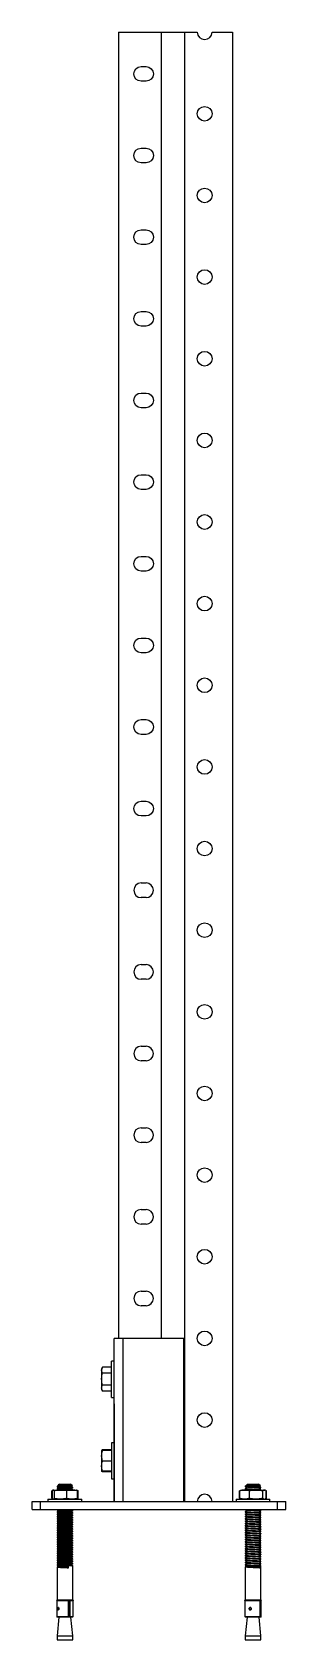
# Model space of a CAD drawing. Header units: millimetres. Extents: x 3202 to 3357, y 946 to 1931.
import ezdxf

# ---------------------------------------------------------------- set-up
doc = ezdxf.new("R2010")
doc.units = ezdxf.units.MM
doc.linetypes.add('LIN0', pattern=[0])
doc.layers.add('MONTANTE', color=170, linetype='LIN0', lineweight=25)

# ---------------------------------------------------------------- blocks, each defined once
blk = doc.blocks.new('DI_SAPATA')
at = {"color": 7, "linetype": 'Continuous', "lineweight": 25}
for p, q in [((-27.5, 4.76), (-27.5, 104.76)), ((15.15, 104.76), (-27.5, 104.76)), ((-21.85, 4.76), (-21.85, 104.76)), ((15.15, 4.76), (15.15, 104.76)), ((-27.5, 90.87), (-29.1, 90.87)), ((-29.1, 68.65), (-29.1, 90.87)), ((-34.53, 87.05), (-35.07, 86.11)), ((-35.07, 86.11), (-35.07, 73.41)), ((-29.1, 87.09), (-34.5, 87.09)), ((-29.1, 83.49), (-34.5, 83.49)), ((-35.07, 73.41), (-34.53, 72.47)), ((-29.1, 76.16), (-34.5, 76.16)), ((-29.1, 72.43), (-34.5, 72.43)), ((-29.1, 68.65), (-27.5, 68.65)), ((-27.5, 40.87), (-29.1, 40.87)), ((-29.1, 40.87), (-29.1, 18.65)), ((-35.07, 36.11), (-35.07, 23.41)), ((-34.63, 36.17), (-34.5, 36.56)), ((-29.1, 36.56), (-34.5, 36.56)), ((-29.1, 36.18), (-34.5, 36.18)), ((-29.1, 36.04), (-34.5, 36.04)), ((-29.1, 29.62), (-34.5, 29.62)), ((-29.1, 23.34), (-34.5, 23.34)), ((-29.1, 22.96), (-34.5, 22.96)), ((-65.01, 11.69), (-65.57, 11.36)), ((-65.57, 6.8), (-65.57, 11.36)), ((-65.1, 6.8), (-65.1, 11.36)), ((-64.64, 11.87), (-65.01, 11.7)), ((-64.59, 11.87), (-50.36, 11.87)), ((-64.08, 11.36), (-64.08, 6.8)), ((-62.26, 14.16), (-62.26, 13.76)), ((-62.26, 12.75), (-62.26, 12.35)), ((-60.85, 15.38), (-61.57, 14.81)), ((-61.5, 14.73), (-61.5, 14.55)), ((-61.42, 14.82), (-60.8, 14.87)), ((-60.85, 15.38), (-54.15, 15.38)), ((-56.48, 11.36), (-56.48, 6.8)), ((-52.91, 14.4), (-54.15, 15.38)), ((-53.5, 13.86), (-53.5, 14.02)), ((-53.3, 14.35), (-52.93, 14.39)), ((-52.74, 13.06), (-52.74, 13.45)), ((-52.74, 11.87), (-52.74, 12.04)), ((-49.99, 11.7), (-50.36, 11.87)), ((-49.43, 11.36), (-50.01, 11.52)), ((-49.99, 11.69), (-49.43, 11.36)), ((-49.9, 6.8), (-49.9, 11.36)), ((-49.43, 6.8), (-49.43, 11.36)), ((-29.1, 18.65), (-27.5, 18.65)), ((49.79, 11.55), (49.25, 11.36)), ((49.25, 6.8), (49.25, 11.36)), ((50.36, 11.87), (49.27, 11.36)), ((49.5, 6.8), (49.5, 11.36)), ((50.36, 11.87), (64.64, 11.87)), ((52.74, 14.27), (53.5, 14.87)), ((52.74, 14.26), (52.74, 13.85)), ((52.74, 12.85), (52.74, 12.44)), ((53.56, 14.81), (53.49, 14.82)), ((54.15, 15.38), (53.5, 14.87)), ((53.5, 14.87), (53.5, 14.87)), ((53.51, 14.81), (53.51, 14.64)), ((53.56, 14.84), (53.56, 14.66)), ((54.15, 15.38), (60.85, 15.38)), ((55.22, 11.36), (55.22, 6.8)), ((62.05, 14.44), (60.85, 15.38)), ((61.5, 14), (61.5, 14.17)), ((62.05, 14.44), (61.9, 14.46)), ((62.1, 13.21), (62.18, 13.15)), ((62.26, 13.15), (62.26, 13.55)), ((62.26, 11.87), (62.26, 12.14)), ((63.23, 11.36), (63.23, 6.8)), ((65.73, 11.36), (64.64, 11.87)), ((65.5, 6.8), (65.5, 11.36)), ((65.75, 11.36), (65.55, 11.43)), ((65.75, 6.8), (65.75, 11.36)), ((-77.5, 4.76), (77.5, 4.76)), ((-77.5, 0), (-77.5, 4.76)), ((-77.5, 0), (77.5, 0)), ((-72.5, 0), (-72.5, 4.76)), ((-67.85, 6.28), (-67.85, 4.76)), ((-67.85, 6.28), (-47.15, 6.28)), ((-65.01, 6.47), (-65.57, 6.8)), ((-65.01, 6.46), (-64.64, 6.28)), ((-62.26, 0), (-62.26, -0.35)), ((-50.36, 6.28), (-49.99, 6.46)), ((-49.99, 6.47), (-49.43, 6.8)), ((-49.43, 6.8), (-49.84, 6.69)), ((-47.15, 4.76), (-47.15, 6.28)), ((47.15, 6.28), (47.15, 4.76)), ((47.15, 6.28), (67.85, 6.28)), ((49.79, 6.61), (49.25, 6.8)), ((49.27, 6.79), (50.36, 6.28)), ((64.64, 6.28), (65.73, 6.79)), ((65.75, 6.8), (65.55, 6.73)), ((67.85, 4.76), (67.85, 6.28)), ((72.5, 0), (72.5, 4.76)), ((77.5, 0), (77.5, 4.76)), ((-62.26, -1.37), (-62.26, -1.76)), ((-62.26, -2.78), (-62.26, -3.17)), ((-62.26, -4.19), (-62.26, -4.58)), ((-62.26, -5.6), (-62.26, -5.99)), ((-62.26, -7.01), (-62.26, -7.41)), ((-62.26, -8.42), (-62.26, -8.82)), ((-62.26, -9.83), (-62.26, -10.23)), ((-52.74, -1.06), (-52.74, -0.66)), ((-52.74, -2.47), (-52.74, -2.07)), ((-52.74, -3.88), (-52.74, -3.48)), ((-52.74, -5.29), (-52.74, -4.89)), ((-52.74, -6.7), (-52.74, -6.3)), ((-52.74, -8.11), (-52.74, -7.72)), ((-52.74, -9.52), (-52.74, -9.13)), ((52.74, 0), (52.74, -0.26)), ((52.74, -1.26), (52.74, -1.67)), ((52.74, -2.67), (52.74, -3.08)), ((52.74, -4.09), (52.74, -4.49)), ((52.74, -5.5), (52.74, -5.9)), ((52.74, -6.91), (52.74, -7.31)), ((52.74, -8.32), (52.74, -8.72)), ((52.74, -9.73), (52.74, -10.14)), ((62.1, -0.9), (62.18, -0.96)), ((62.1, -2.32), (62.18, -2.38)), ((62.1, -3.73), (62.18, -3.79)), ((62.1, -5.14), (62.18, -5.2)), ((62.1, -6.55), (62.18, -6.61)), ((62.1, -7.96), (62.18, -8.02)), ((62.1, -9.37), (62.18, -9.43)), ((62.26, -0.96), (62.26, -0.56)), ((62.26, -2.38), (62.26, -1.97)), ((62.26, -3.79), (62.26, -3.38)), ((62.26, -5.2), (62.26, -4.79)), ((62.26, -6.61), (62.26, -6.2)), ((62.26, -8.02), (62.26, -7.61)), ((62.26, -9.43), (62.26, -9.02)), ((-62.26, -11.24), (-62.26, -11.64)), ((-62.26, -12.65), (-62.26, -13.05)), ((-62.26, -14.07), (-62.26, -14.46)), ((-62.26, -15.48), (-62.26, -15.87)), ((-62.26, -16.89), (-62.26, -17.28)), ((-62.26, -18.3), (-62.26, -18.69)), ((-52.74, -10.93), (-52.74, -10.54)), ((-52.74, -12.34), (-52.74, -11.95)), ((-52.74, -13.76), (-52.74, -13.36)), ((-52.74, -15.17), (-52.74, -14.77)), ((-52.74, -16.58), (-52.74, -16.18)), ((-52.74, -17.99), (-52.74, -17.59)), ((-52.74, -19.4), (-52.74, -19)), ((52.74, -11.14), (52.74, -11.55)), ((52.74, -12.55), (52.74, -12.96)), ((52.74, -13.96), (52.74, -14.37)), ((52.74, -15.37), (52.74, -15.78)), ((52.74, -16.79), (52.74, -17.19)), ((52.74, -18.2), (52.74, -18.6)), ((52.74, -19.61), (52.74, -20.01)), ((62.1, -10.78), (62.18, -10.84)), ((62.1, -12.19), (62.18, -12.25)), ((62.1, -13.6), (62.18, -13.66)), ((62.1, -15.02), (62.18, -15.08)), ((62.1, -16.43), (62.18, -16.49)), ((62.1, -17.84), (62.18, -17.9)), ((62.1, -19.25), (62.18, -19.31)), ((62.26, -10.84), (62.26, -10.44)), ((62.26, -12.25), (62.26, -11.85)), ((62.26, -13.66), (62.26, -13.26)), ((62.26, -15.08), (62.26, -14.67)), ((62.26, -16.49), (62.26, -16.08)), ((62.26, -17.9), (62.26, -17.49)), ((62.26, -19.31), (62.26, -18.9)), ((-62.26, -19.71), (-62.26, -20.11)), ((-62.26, -21.12), (-62.26, -21.52)), ((-62.26, -22.53), (-62.26, -22.93)), ((-62.26, -23.94), (-62.26, -24.34)), ((-62.26, -25.35), (-62.26, -25.75)), ((-62.26, -26.77), (-62.26, -27.16)), ((-62.26, -28.18), (-62.26, -28.57)), ((-52.74, -20.81), (-52.74, -20.42)), ((-52.74, -22.22), (-52.74, -21.83)), ((-52.74, -23.63), (-52.74, -23.24)), ((-52.74, -25.04), (-52.74, -24.65)), ((-52.74, -26.46), (-52.74, -26.06)), ((-52.74, -27.87), (-52.74, -27.47)), ((-52.74, -29.28), (-52.74, -28.88)), ((52.74, -21.02), (52.74, -21.42)), ((52.74, -22.43), (52.74, -22.84)), ((52.74, -23.84), (52.74, -24.25)), ((52.74, -25.25), (52.74, -25.66)), ((52.74, -26.66), (52.74, -27.07)), ((52.74, -28.07), (52.74, -28.48)), ((52.74, -29.49), (52.74, -29.89)), ((62.1, -20.66), (62.18, -20.72)), ((62.1, -22.07), (62.18, -22.13)), ((62.1, -23.48), (62.18, -23.54)), ((62.1, -24.89), (62.18, -24.95)), ((62.1, -26.3), (62.18, -26.36)), ((62.1, -27.72), (62.18, -27.78)), ((62.1, -29.13), (62.18, -29.19)), ((62.26, -20.72), (62.26, -20.31)), ((62.26, -22.13), (62.26, -21.72)), ((62.26, -23.54), (62.26, -23.14)), ((62.26, -24.95), (62.26, -24.55)), ((62.26, -26.36), (62.26, -25.96)), ((62.26, -27.78), (62.26, -27.37)), ((62.26, -29.19), (62.26, -28.78)), ((-62.26, -29.59), (-62.26, -29.98)), ((-62.26, -31), (-62.26, -31.39)), ((-62.26, -32.41), (-62.26, -32.81)), ((-62.26, -33.82), (-62.26, -34.22)), ((-62.26, -35.23), (-62.26, -55.32)), ((-55.32, -34.68), (-55.67, -35.12)), ((-55.67, -35.12), (-55.67, -35.29)), ((-55.67, -35.29), (-55.32, -35.73)), ((-55.32, -35.73), (-55.32, -34.68)), ((-52.74, -30.69), (-52.74, -30.29)), ((-52.74, -32.1), (-52.74, -31.7)), ((-52.74, -33.51), (-52.74, -33.12)), ((-52.74, -55.32), (-52.74, -34.53)), ((52.74, -30.9), (52.74, -31.3)), ((52.74, -32.31), (52.74, -32.71)), ((52.74, -33.72), (52.74, -34.12)), ((52.74, -35.13), (52.74, -55.32)), ((61.1, -35.12), (61.1, -35.29)), ((61.1, -35.29), (61.79, -35.73)), ((61.79, -35.73), (61.79, -34.68)), ((62.1, -30.54), (62.18, -30.6)), ((62.1, -31.95), (62.18, -32.01)), ((62.1, -33.36), (62.18, -33.42)), ((62.26, -30.6), (62.26, -30.19)), ((62.26, -32.01), (62.26, -31.6)), ((62.26, -33.42), (62.26, -33.01)), ((62.26, -55.32), (62.26, -34.42)), ((-62.69, -55.74), (-52.31, -55.74)), ((-62.45, -56), (-62.45, -65.65)), ((-55.26, -56), (-62.45, -56)), ((-62.26, -55.32), (-52.74, -55.32)), ((-55.26, -65.65), (-55.26, -56)), ((-55.14, -55.74), (-55.14, -65.9)), ((-54.44, -56), (-54.44, -65.65)), ((-52.55, -56), (-54.44, -56)), ((-52.55, -65.65), (-52.55, -56)), ((52.31, -55.74), (62.69, -55.74)), ((52.55, -56), (52.55, -65.65)), ((61.94, -56), (52.55, -56)), ((52.74, -55.32), (62.26, -55.32)), ((61.94, -65.65), (61.94, -56)), ((62.28, -56), (62.28, -65.65)), ((62.45, -56), (62.28, -56)), ((62.45, -65.65), (62.45, -56)), ((-62.45, -65.65), (-55.26, -65.65)), ((-61.18, -65.9), (-62.26, -77.33)), ((-55.4, -65.9), (-62.2, -65.9)), ((-52.8, -65.9), (-55.36, -65.9)), ((-54.44, -65.65), (-52.55, -65.65)), ((-52.74, -77.33), (-53.82, -65.9)), ((52.55, -65.65), (61.94, -65.65)), ((53.82, -65.9), (52.74, -77.33)), ((62.2, -65.9), (52.8, -65.9)), ((62.26, -77.33), (61.18, -65.9)), ((62.28, -65.65), (62.45, -65.65)), ((-62.26, -77.33), (-62.26, -79.87)), ((-62.26, -77.33), (-52.74, -77.33)), ((-52.74, -79.87), (-52.74, -77.33)), ((52.74, -77.33), (52.74, -79.87)), ((52.74, -77.33), (62.26, -77.33)), ((62.26, -79.87), (62.26, -77.33)), ((-62.26, -79.87), (-52.74, -79.87)), ((52.74, -79.87), (62.26, -79.87))]:
    blk.add_line(p, q, dxfattribs=at)
at = {"color": 7, "linetype": 'Continuous', "lineweight": 25, "flags": 128}
blk.add_lwpolyline([(-61.89, -61.31), (-61.84, -61.39), (-61.73, -61.45), (-61.63, -61.45), (-61.5, -61.39), (-61.39, -61.27), (-61.31, -61.11), (-61.27, -60.92), (-61.27, -60.72), (-61.32, -60.52), (-61.42, -60.34), (-61.55, -60.23), (-61.68, -60.19), (-61.68, -60.19)], dxfattribs=at)
at = {"color": 7, "linetype": 'Continuous', "lineweight": 25}
for centre, radius, start, end in [((-62.69, -55.32), 0.426, 270, 0), ((-62.2, -56), 0.254, 90, 180), ((-52.8, -56), 0.254, 360, 90), ((-52.31, -55.32), 0.426, 180, 270), ((52.31, -55.32), 0.426, 270, 0), ((52.8, -56), 0.254, 90, 180), ((62.2, -56), 0.254, 0, 90), ((62.69, -55.32), 0.426, 180, 270), ((-62.2, -65.65), 0.254, 180, 270), ((-61.12, -60.82), 0.923, 147.12654, 212.27235), ((-52.8, -65.65), 0.254, 270, 0), ((52.8, -65.65), 0.254, 180, 270), ((62.2, -65.65), 0.254, 270, 360)]:
    blk.add_arc(centre, radius, start, end, dxfattribs=at)
for points, knots in [([(-35.07, 85.29), (-35.06, 85.43), (-35.04, 86.04), (-34.73, 86.64), (-34.5, 87.09)], [0, 0, 0, 0, 0.231849, 1, 1, 1, 1]), ([(-34.5, 83.49), (-34.57, 83.61), (-34.91, 84.2), (-35, 84.81), (-35.07, 85.29)], [0, 0, 0, 0, 0.211001, 1, 1, 1, 1]), ([(-35.07, 79.82), (-35.07, 79.91), (-35.06, 80.57), (-34.94, 81.81), (-34.65, 82.92), (-34.5, 83.49)], [0, 0, 0, 0, 0.0700758, 0.5307771, 1, 1, 1, 1]), ([(-34.5, 76.16), (-34.66, 76.75), (-34.98, 77.95), (-35.04, 79.19), (-35.07, 79.82)], [0, 0, 0, 0, 0.495458, 1, 1, 1, 1]), ([(-35.07, 74.29), (-35.07, 74.34), (-35.06, 74.67), (-34.94, 75.3), (-34.65, 75.87), (-34.5, 76.16)], [0, 0, 0, 0, 0.070076, 0.530777, 1, 1, 1, 1]), ([(-34.5, 72.43), (-34.66, 72.73), (-34.98, 73.34), (-35.04, 73.97), (-35.07, 74.29)], [0, 0, 0, 0, 0.495458, 1, 1, 1, 1]), ([(-35.07, 36.11), (-35.07, 36.11), (-35.06, 36.12), (-34.94, 36.15), (-34.65, 36.17), (-34.5, 36.18)], [0, 0, 0, 0, 0.070076, 0.530777, 1, 1, 1, 1]), ([(-34.5, 36.04), (-34.66, 36.05), (-34.98, 36.07), (-35.04, 36.1), (-35.07, 36.11)], [0, 0, 0, 0, 0.495458, 1, 1, 1, 1]), ([(-35.07, 32.83), (-35, 33.69), (-34.91, 34.77), (-34.57, 35.82), (-34.5, 36.04)], [0, 0, 0, 0, 0.788999, 1, 1, 1, 1]), ([(-34.5, 29.62), (-34.73, 30.43), (-35.04, 31.49), (-35.06, 32.58), (-35.07, 32.83)], [0, 0, 0, 0, 0.768151, 1, 1, 1, 1]), ([(-35.07, 26.48), (-35.07, 26.56), (-35.06, 27.12), (-34.94, 28.18), (-34.65, 29.14), (-34.5, 29.62)], [0, 0, 0, 0, 0.070076, 0.530777, 1, 1, 1, 1]), ([(-34.5, 36.56), (-34.66, 36.48), (-34.96, 36.32), (-35.01, 36.17), (-35.04, 36.1)], [0, 0, 0, 0, 0.5453455, 1, 1, 1, 1]), ([(-34.5, 23.34), (-34.58, 23.59), (-34.75, 24.1), (-34.92, 24.88), (-35.05, 25.68), (-35.06, 26.21), (-35.07, 26.48)], [0, 0, 0, 0, 0.247269, 0.495363, 0.746874, 1, 1, 1, 1]), ([(-35.07, 23.41), (-35.07, 23.41), (-35.07, 23.4), (-35.02, 23.39), (-34.91, 23.37), (-34.73, 23.36), (-34.58, 23.35), (-34.5, 23.34)], [0, 0, 0, 0, 0.070041, 0.299802, 0.530824, 0.765022, 1, 1, 1, 1]), ([(-34.5, 22.96), (-34.58, 23), (-34.75, 23.08), (-34.92, 23.21), (-35.03, 23.32), (-35.05, 23.39), (-35.05, 23.42)], [0, 0, 0, 0, 0.277446, 0.555817, 0.838023, 1, 1, 1, 1]), ([(-64.59, 11.87), (-64.67, 11.85), (-64.85, 11.79), (-65.01, 11.5), (-65.1, 11.36)], [0, 0, 0, 0, 0.496384, 1, 1, 1, 1]), ([(-64.08, 11.36), (-64.16, 11.5), (-64.33, 11.79), (-64.5, 11.85), (-64.59, 11.87)], [0, 0, 0, 0, 0.49696, 1, 1, 1, 1]), ([(-60.28, 11.87), (-60.91, 11.85), (-62.19, 11.79), (-63.45, 11.5), (-64.08, 11.36)], [0, 0, 0, 0, 0.496384, 1, 1, 1, 1]), ([(-62.21, 13.76), (-62.22, 13.76), (-62.34, 13.72), (-61.82, 13.66), (-60.74, 13.57), (-59.18, 13.49), (-57.53, 13.41), (-56.01, 13.34), (-54.75, 13.27), (-53.62, 13.2), (-52.83, 13.13), (-52.82, 13.08), (-52.81, 13.06)], [0, 0, 0, 0, 0.023631, 0.149941, 0.26903, 0.387024, 0.506433, 0.598729, 0.693132, 0.786132, 0.910896, 1, 1, 1, 1]), ([(-62.21, 12.35), (-62.22, 12.34), (-62.34, 12.31), (-61.82, 12.25), (-60.74, 12.16), (-59.18, 12.08), (-57.53, 12), (-56.08, 11.93), (-55.33, 11.89), (-54.99, 11.87)], [0, 0, 0, 0, 0.034887, 0.221357, 0.397169, 0.571363, 0.747647, 0.883905, 1, 1, 1, 1]), ([(-61.5, 14.56), (-61.63, 14.48), (-61.88, 14.34), (-62.13, 14.19), (-62.26, 14.12)], [0, 0, 0, 0, 0.499964, 1, 1, 1, 1]), ([(-61.5, 13.15), (-61.63, 13.07), (-61.88, 12.93), (-62.13, 12.78), (-62.26, 12.7)], [0, 0, 0, 0, 0.499974, 1, 1, 1, 1]), ([(-61.5, 14.57), (-61.62, 14.5), (-61.87, 14.36), (-62.12, 14.21), (-62.25, 14.14)], [0, 0, 0, 0, 0.4922152, 1, 1, 1, 1]), ([(-62.19, 14.11), (-62.21, 14.11), (-62.31, 14.07), (-61.82, 14.01), (-60.89, 13.93), (-59.68, 13.87), (-58.29, 13.8), (-56.82, 13.73), (-55.41, 13.66), (-54.12, 13.59), (-53.17, 13.51), (-52.7, 13.45), (-52.78, 13.42), (-52.8, 13.41)], [0, 0, 0, 0, 0.0326192, 0.1559298, 0.2537351, 0.3498191, 0.4480737, 0.5446385, 0.6418294, 0.7398959, 0.8531063, 0.9686771, 1, 1, 1, 1]), ([(-61.5, 13.16), (-61.62, 13.09), (-61.87, 12.95), (-62.12, 12.8), (-62.25, 12.73)], [0, 0, 0, 0, 0.492224, 1, 1, 1, 1]), ([(-62.19, 12.7), (-62.21, 12.7), (-62.31, 12.66), (-61.82, 12.6), (-60.89, 12.52), (-59.68, 12.46), (-58.29, 12.39), (-56.82, 12.32), (-55.41, 12.25), (-54.12, 12.18), (-53.17, 12.1), (-52.7, 12.04), (-52.78, 12), (-52.8, 12)], [0, 0, 0, 0, 0.032619, 0.15593, 0.253735, 0.349819, 0.448074, 0.544638, 0.641829, 0.739896, 0.853106, 0.968677, 1, 1, 1, 1]), ([(-52.93, 14.38), (-52.92, 14.38), (-52.87, 14.4), (-53.27, 14.44), (-54.12, 14.48), (-55.35, 14.52), (-56.77, 14.56), (-58.24, 14.61), (-59.59, 14.65), (-60.69, 14.69), (-61.37, 14.74), (-61.66, 14.77), (-61.58, 14.79), (-61.56, 14.79)], [0, 0, 0, 0, 0.02536, 0.137158, 0.246397, 0.355694, 0.46222, 0.568332, 0.672844, 0.775754, 0.878295, 0.977983, 1, 1, 1, 1]), ([(-61.43, 11.91), (-61.47, 11.9), (-61.52, 11.89), (-61.44, 11.87), (-61.44, 11.87)], [0, 0, 0, 0, 0.953402, 1, 1, 1, 1]), ([(-61.5, 13.32), (-61.5, 13.29), (-61.5, 13.23), (-61.5, 13.17), (-61.5, 13.14)], [0, 0, 0, 0, 0.500038, 1, 1, 1, 1]), ([(-60.76, 14.73), (-60.83, 14.73), (-61.21, 14.75), (-61.35, 14.77), (-61.47, 14.78)], [0, 0, 0, 0, 0.17633, 1, 1, 1, 1]), ([(-61.43, 14.73), (-61.45, 14.72), (-61.5, 14.68), (-61.03, 14.62), (-60.21, 14.54), (-59.19, 14.48), (-58.03, 14.41), (-56.82, 14.34), (-55.68, 14.27), (-54.63, 14.2), (-53.85, 14.13), (-53.47, 14.07), (-53.54, 14.03), (-53.55, 14.03)], [0, 0, 0, 0, 0.050436, 0.171885, 0.267352, 0.361721, 0.45804, 0.552408, 0.647876, 0.743891, 0.854832, 0.968099, 1, 1, 1, 1]), ([(-61.43, 13.32), (-61.45, 13.31), (-61.5, 13.27), (-61.03, 13.2), (-60.21, 13.13), (-59.19, 13.07), (-58.03, 13), (-56.82, 12.93), (-55.68, 12.86), (-54.63, 12.79), (-53.85, 12.72), (-53.47, 12.65), (-53.54, 12.62), (-53.55, 12.61)], [0, 0, 0, 0, 0.050432, 0.17188, 0.267348, 0.361716, 0.458035, 0.552403, 0.647871, 0.743887, 0.854827, 0.968094, 1, 1, 1, 1]), ([(-56.48, 11.36), (-57.1, 11.5), (-58.35, 11.79), (-59.63, 11.85), (-60.28, 11.87)], [0, 0, 0, 0, 0.49696, 1, 1, 1, 1]), ([(-53.19, 11.87), (-53.74, 11.85), (-54.85, 11.79), (-55.93, 11.5), (-56.48, 11.36)], [0, 0, 0, 0, 0.496384, 1, 1, 1, 1]), ([(-52.97, 14.41), (-52.98, 14.42), (-53.01, 14.44), (-53.63, 14.48), (-54.3, 14.51), (-54.8, 14.52), (-54.85, 14.53)], [0, 0, 0, 0, 0.2404097, 0.5988424, 0.9574627, 1, 1, 1, 1]), ([(-54.53, 14.27), (-54.53, 14.27), (-54.53, 14.27), (-54.45, 14.27), (-54.28, 14.27), (-53.95, 14.29), (-53.4, 14.31), (-53.16, 14.33), (-53, 14.35)], [0, 0, 0, 0, 0.0000434, 0.0020296, 0.0960338, 0.2376516, 0.4841121, 1, 1, 1, 1]), ([(-52.76, 13.43), (-52.88, 13.5), (-53.14, 13.65), (-53.39, 13.8), (-53.52, 13.87)], [0, 0, 0, 0, 0.500117, 1, 1, 1, 1]), ([(-52.76, 12.02), (-52.88, 12.09), (-53.14, 12.24), (-53.39, 12.39), (-53.52, 12.46)], [0, 0, 0, 0, 0.500102, 1, 1, 1, 1]), ([(-52.75, 13.47), (-52.88, 13.54), (-53.13, 13.69), (-53.38, 13.83), (-53.5, 13.9)], [0, 0, 0, 0, 0.511353, 1, 1, 1, 1]), ([(-53.5, 12.49), (-53.5, 12.52), (-53.5, 12.57), (-53.5, 12.63), (-53.5, 12.66)], [0, 0, 0, 0, 0.464327, 1, 1, 1, 1]), ([(-53.5, 12.45), (-53.5, 12.47), (-53.5, 12.53), (-53.5, 12.58), (-53.5, 12.61)], [0, 0, 0, 0, 0.466365, 1, 1, 1, 1]), ([(-52.75, 12.06), (-52.88, 12.13), (-53.13, 12.28), (-53.38, 12.42), (-53.5, 12.49)], [0, 0, 0, 0, 0.5113393, 1, 1, 1, 1]), ([(-49.9, 11.36), (-50.44, 11.5), (-51.52, 11.79), (-52.63, 11.85), (-53.19, 11.87)], [0, 0, 0, 0, 0.49696, 1, 1, 1, 1]), ([(-50.41, 11.87), (-50.33, 11.85), (-50.15, 11.79), (-49.99, 11.5), (-49.9, 11.36)], [0, 0, 0, 0, 0.496384, 1, 1, 1, 1]), ([(52.36, 11.87), (51.88, 11.85), (50.92, 11.79), (49.97, 11.5), (49.5, 11.36)], [0, 0, 0, 0, 0.496384, 1, 1, 1, 1]), ([(49.5, 11.36), (49.68, 11.52), (49.87, 11.69), (50.06, 11.73), (50.07, 11.73)], [0, 0, 0, 0, 0.981616, 1, 1, 1, 1]), ([(55.22, 11.36), (54.75, 11.5), (53.81, 11.79), (52.85, 11.85), (52.36, 11.87)], [0, 0, 0, 0, 0.49696, 1, 1, 1, 1]), ([(52.8, 13.85), (52.78, 13.85), (52.67, 13.81), (53, 13.77), (53.28, 13.74)], [0, 0, 0, 0, 0.168975, 1, 1, 1, 1]), ([(52.8, 12.44), (52.78, 12.44), (52.67, 12.4), (53, 12.36), (53.28, 12.33)], [0, 0, 0, 0, 0.168975, 1, 1, 1, 1]), ([(52.76, 14.26), (52.81, 14.23), (52.91, 14.18), (53.92, 14.09), (55.33, 14.01), (56.87, 13.93), (58.34, 13.87), (59.73, 13.8), (60.92, 13.73), (61.76, 13.66), (62.22, 13.61), (62.19, 13.58), (62.19, 13.57)], [0, 0, 0, 0, 0.1168798, 0.2436463, 0.3701988, 0.4705753, 0.5691853, 0.670023, 0.7691265, 0.8688725, 0.9695172, 1, 1, 1, 1]), ([(52.76, 12.85), (52.81, 12.82), (52.91, 12.77), (53.92, 12.68), (55.33, 12.6), (56.87, 12.52), (58.34, 12.46), (59.73, 12.39), (60.92, 12.32), (61.76, 12.25), (62.22, 12.2), (62.19, 12.17), (62.19, 12.16)], [0, 0, 0, 0, 0.11688, 0.243646, 0.370198, 0.470575, 0.569185, 0.670022, 0.769126, 0.868872, 0.969516, 1, 1, 1, 1]), ([(52.8, 13.91), (52.82, 13.88), (52.87, 13.83), (53.83, 13.74), (55.32, 13.66), (57.1, 13.57), (58.9, 13.49), (60.38, 13.41), (61.46, 13.34), (62.05, 13.27), (62.34, 13.23), (62.25, 13.2), (62.24, 13.2)], [0, 0, 0, 0, 0.101404, 0.228536, 0.35484, 0.473923, 0.591911, 0.711315, 0.803607, 0.898005, 0.991002, 1, 1, 1, 1]), ([(52.8, 12.49), (52.82, 12.47), (52.87, 12.42), (53.83, 12.33), (55.32, 12.25), (57.1, 12.16), (58.9, 12.08), (60.38, 12), (61.42, 11.93), (61.76, 11.89), (61.91, 11.87)], [0, 0, 0, 0, 0.114939, 0.25904, 0.402202, 0.53718, 0.670917, 0.806257, 0.910868, 1, 1, 1, 1]), ([(53.58, 13.19), (53.46, 13.12), (53.32, 13.03), (53.18, 12.95), (53.16, 12.94)], [0, 0, 0, 0, 0.889065, 1, 1, 1, 1]), ([(53.9, 13.39), (53.78, 13.32), (53.55, 13.17), (53.31, 13.02), (53.2, 12.95)], [0, 0, 0, 0, 0.499981, 1, 1, 1, 1]), ([(61.96, 14.47), (61.97, 14.47), (62.01, 14.49), (61.59, 14.52), (60.73, 14.56), (59.52, 14.61), (58.12, 14.65), (56.69, 14.69), (55.38, 14.74), (54.35, 14.78), (53.64, 14.82), (53.55, 14.85), (53.5, 14.87)], [0, 0, 0, 0, 0.033153, 0.146646, 0.257262, 0.367448, 0.475972, 0.582834, 0.689312, 0.792828, 0.896413, 1, 1, 1, 1]), ([(53.51, 11.99), (53.51, 11.96), (53.51, 11.9), (53.51, 11.84), (53.51, 11.81)], [0, 0, 0, 0, 0.50008, 1, 1, 1, 1]), ([(53.56, 13.43), (53.56, 13.4), (53.56, 13.34), (53.56, 13.28), (53.56, 13.25)], [0, 0, 0, 0, 0.500039, 1, 1, 1, 1]), ([(53.56, 12.02), (53.56, 11.99), (53.56, 11.93), (53.56, 11.87), (53.56, 11.84)], [0, 0, 0, 0, 0.500079, 1, 1, 1, 1]), ([(53.64, 14.66), (53.66, 14.65), (53.75, 14.6), (54.51, 14.53), (55.68, 14.45), (56.97, 14.37), (58.2, 14.31), (59.37, 14.24), (60.37, 14.17), (61.08, 14.1), (61.46, 14.05), (61.44, 14.02), (61.44, 14.02)], [0, 0, 0, 0, 0.0633, 0.198519, 0.33351, 0.44058, 0.545763, 0.653326, 0.759036, 0.865432, 0.972789, 1, 1, 1, 1]), ([(57.63, 14.63), (57.45, 14.64), (56.8, 14.66), (55.72, 14.69), (54.56, 14.74), (54.09, 14.77), (53.85, 14.78)], [0, 0, 0, 0, 0.114604, 0.413209, 0.710744, 1, 1, 1, 1]), ([(59.23, 11.87), (58.56, 11.85), (57.21, 11.79), (55.89, 11.5), (55.22, 11.36)], [0, 0, 0, 0, 0.496384, 1, 1, 1, 1]), ([(63.23, 11.36), (62.57, 11.5), (61.25, 11.79), (59.9, 11.85), (59.23, 11.87)], [0, 0, 0, 0, 0.4969604, 1, 1, 1, 1]), ([(62.25, 13.57), (62.12, 13.64), (61.86, 13.79), (61.61, 13.94), (61.48, 14.02)], [0, 0, 0, 0, 0.500127, 1, 1, 1, 1]), ([(62.25, 12.16), (62.12, 12.23), (61.86, 12.38), (61.61, 12.53), (61.48, 12.6)], [0, 0, 0, 0, 0.5001116, 1, 1, 1, 1]), ([(61.5, 12.59), (61.5, 12.62), (61.5, 12.67), (61.5, 12.73), (61.5, 12.76)], [0, 0, 0, 0, 0.470296, 1, 1, 1, 1]), ([(61.5, 12.59), (61.5, 12.6), (61.5, 12.64), (61.5, 12.68), (61.5, 12.71)], [0, 0, 0, 0, 0.226628, 1, 1, 1, 1]), ([(64.37, 11.87), (64.18, 11.85), (63.79, 11.79), (63.42, 11.5), (63.23, 11.36)], [0, 0, 0, 0, 0.496384, 1, 1, 1, 1]), ([(65.5, 11.36), (65.32, 11.5), (64.94, 11.79), (64.56, 11.85), (64.37, 11.87)], [0, 0, 0, 0, 0.49696, 1, 1, 1, 1]), ([(-64.59, 6.28), (-64.67, 6.31), (-64.85, 6.36), (-65.01, 6.65), (-65.1, 6.8)], [0, 0, 0, 0, 0.496384, 1, 1, 1, 1]), ([(-64.08, 6.8), (-64.16, 6.65), (-64.33, 6.36), (-64.5, 6.31), (-64.59, 6.28)], [0, 0, 0, 0, 0.49696, 1, 1, 1, 1]), ([(-60.28, 6.28), (-60.91, 6.31), (-62.19, 6.36), (-63.45, 6.65), (-64.08, 6.8)], [0, 0, 0, 0, 0.496384, 1, 1, 1, 1]), ([(-62.19, 0), (-62.21, 0), (-62.31, -0.04), (-61.82, -0.1), (-60.89, -0.18), (-59.68, -0.24), (-58.29, -0.31), (-56.82, -0.38), (-55.41, -0.45), (-54.12, -0.52), (-53.17, -0.6), (-52.7, -0.66), (-52.78, -0.7), (-52.8, -0.7)], [0, 0, 0, 0, 0.032619, 0.15593, 0.253735, 0.349819, 0.448074, 0.544638, 0.641829, 0.739896, 0.853106, 0.968677, 1, 1, 1, 1]), ([(-56.48, 6.8), (-57.1, 6.65), (-58.35, 6.36), (-59.63, 6.31), (-60.28, 6.28)], [0, 0, 0, 0, 0.49696, 1, 1, 1, 1]), ([(-53.19, 6.28), (-53.46, 6.29), (-54.01, 6.3), (-54.84, 6.41), (-55.66, 6.57), (-56.21, 6.72), (-56.48, 6.8)], [0, 0, 0, 0, 0.247689, 0.496435, 0.747881, 1, 1, 1, 1]), ([(-53.82, 0), (-53.67, -0.02), (-53.47, -0.05), (-53.54, -0.08), (-53.55, -0.09)], [0, 0, 0, 0, 0.734608, 1, 1, 1, 1]), ([(-49.9, 6.8), (-50.44, 6.65), (-51.52, 6.36), (-52.63, 6.31), (-53.19, 6.28)], [0, 0, 0, 0, 0.49696, 1, 1, 1, 1]), ([(-50.41, 6.28), (-50.33, 6.31), (-50.15, 6.36), (-49.99, 6.65), (-49.9, 6.8)], [0, 0, 0, 0, 0.496384, 1, 1, 1, 1]), ([(52.36, 6.28), (51.88, 6.31), (50.92, 6.36), (49.97, 6.65), (49.5, 6.8)], [0, 0, 0, 0, 0.496384, 1, 1, 1, 1]), ([(49.5, 6.8), (49.68, 6.64), (49.87, 6.47), (50.06, 6.42), (50.07, 6.42)], [0, 0, 0, 0, 0.981616, 1, 1, 1, 1]), ([(55.22, 6.8), (54.75, 6.65), (53.81, 6.36), (52.85, 6.31), (52.36, 6.28)], [0, 0, 0, 0, 0.49696, 1, 1, 1, 1]), ([(59.23, 6.28), (58.56, 6.31), (57.21, 6.36), (55.89, 6.65), (55.22, 6.8)], [0, 0, 0, 0, 0.496384, 1, 1, 1, 1]), ([(63.23, 6.8), (62.57, 6.65), (61.25, 6.36), (59.9, 6.31), (59.23, 6.28)], [0, 0, 0, 0, 0.49696, 1, 1, 1, 1]), ([(61.5, -0.11), (61.5, -0.08), (61.5, -0.05), (61.5, -0.01), (61.5, 0)], [0, 0, 0, 0, 0.733788, 1, 1, 1, 1]), ([(61.5, -0.11), (61.5, -0.1), (61.5, -0.06), (61.5, -0.03), (61.5, 0)], [0, 0, 0, 0, 0.241792, 1, 1, 1, 1]), ([(64.37, 6.28), (64.27, 6.29), (64.08, 6.3), (63.8, 6.41), (63.51, 6.57), (63.32, 6.72), (63.23, 6.8)], [0, 0, 0, 0, 0.247689, 0.496435, 0.747881, 1, 1, 1, 1]), ([(65.5, 6.8), (65.32, 6.64), (65.13, 6.47), (64.94, 6.42), (64.93, 6.42)], [0, 0, 0, 0, 0.981616, 1, 1, 1, 1]), ([(-62.21, -0.35), (-62.22, -0.36), (-62.34, -0.39), (-61.82, -0.45), (-60.74, -0.54), (-59.18, -0.62), (-57.53, -0.7), (-56.01, -0.77), (-54.75, -0.84), (-53.62, -0.91), (-52.83, -0.98), (-52.82, -1.03), (-52.81, -1.06)], [0, 0, 0, 0, 0.023631, 0.149941, 0.26903, 0.387024, 0.506433, 0.598729, 0.693132, 0.786132, 0.910896, 1, 1, 1, 1]), ([(-62.21, -1.76), (-62.22, -1.77), (-62.34, -1.8), (-61.82, -1.86), (-60.74, -1.95), (-59.18, -2.03), (-57.53, -2.11), (-56.01, -2.18), (-54.75, -2.25), (-53.62, -2.32), (-52.83, -2.4), (-52.82, -2.45), (-52.81, -2.47)], [0, 0, 0, 0, 0.023631, 0.149941, 0.26903, 0.387024, 0.506433, 0.598729, 0.693132, 0.786132, 0.910896, 1, 1, 1, 1]), ([(-62.21, -3.17), (-62.22, -3.18), (-62.34, -3.21), (-61.82, -3.28), (-60.74, -3.36), (-59.18, -3.44), (-57.53, -3.53), (-56.01, -3.59), (-54.75, -3.66), (-53.62, -3.73), (-52.83, -3.81), (-52.82, -3.86), (-52.81, -3.88)], [0, 0, 0, 0, 0.023631, 0.149941, 0.26903, 0.387024, 0.506433, 0.598729, 0.693132, 0.786132, 0.910896, 1, 1, 1, 1]), ([(-62.21, -4.58), (-62.22, -4.59), (-62.34, -4.62), (-61.82, -4.69), (-60.74, -4.77), (-59.18, -4.86), (-57.53, -4.94), (-56.01, -5), (-54.75, -5.07), (-53.62, -5.14), (-52.83, -5.22), (-52.82, -5.27), (-52.81, -5.29)], [0, 0, 0, 0, 0.023631, 0.149941, 0.26903, 0.387024, 0.506433, 0.598729, 0.693132, 0.786132, 0.910896, 1, 1, 1, 1]), ([(-62.21, -5.99), (-62.22, -6), (-62.34, -6.04), (-61.82, -6.1), (-60.74, -6.19), (-59.18, -6.27), (-57.53, -6.35), (-56.01, -6.42), (-54.75, -6.48), (-53.62, -6.56), (-52.83, -6.63), (-52.82, -6.68), (-52.81, -6.7)], [0, 0, 0, 0, 0.023631, 0.149941, 0.26903, 0.387024, 0.506433, 0.598729, 0.693132, 0.786132, 0.910896, 1, 1, 1, 1]), ([(-62.21, -7.41), (-62.22, -7.41), (-62.34, -7.45), (-61.82, -7.51), (-60.74, -7.6), (-59.18, -7.68), (-57.53, -7.76), (-56.01, -7.83), (-54.75, -7.9), (-53.62, -7.97), (-52.83, -8.04), (-52.82, -8.09), (-52.81, -8.11)], [0, 0, 0, 0, 0.0236313, 0.1499406, 0.2690299, 0.3870235, 0.5064325, 0.5987294, 0.6931318, 0.7861324, 0.9108964, 1, 1, 1, 1]), ([(-62.21, -8.82), (-62.22, -8.82), (-62.34, -8.86), (-61.82, -8.92), (-60.74, -9.01), (-59.18, -9.09), (-57.53, -9.17), (-56.01, -9.24), (-54.75, -9.31), (-53.62, -9.38), (-52.83, -9.45), (-52.82, -9.5), (-52.81, -9.52)], [0, 0, 0, 0, 0.0236313, 0.1499406, 0.2690299, 0.3870235, 0.5064325, 0.5987294, 0.6931318, 0.7861324, 0.9108964, 1, 1, 1, 1]), ([(-61.5, -0.96), (-61.63, -1.04), (-61.88, -1.19), (-62.13, -1.33), (-62.26, -1.41)], [0, 0, 0, 0, 0.500074, 1, 1, 1, 1]), ([(-61.5, -2.38), (-61.63, -2.45), (-61.88, -2.6), (-62.13, -2.74), (-62.26, -2.82)], [0, 0, 0, 0, 0.500084, 1, 1, 1, 1]), ([(-61.5, -3.79), (-61.63, -3.86), (-61.88, -4.01), (-62.13, -4.16), (-62.26, -4.23)], [0, 0, 0, 0, 0.500094, 1, 1, 1, 1]), ([(-61.5, -5.2), (-61.63, -5.27), (-61.88, -5.42), (-62.13, -5.57), (-62.26, -5.64)], [0, 0, 0, 0, 0.500104, 1, 1, 1, 1]), ([(-61.5, -6.61), (-61.63, -6.68), (-61.88, -6.83), (-62.13, -6.98), (-62.26, -7.05)], [0, 0, 0, 0, 0.500114, 1, 1, 1, 1]), ([(-61.5, -8.02), (-61.63, -8.09), (-61.88, -8.24), (-62.13, -8.39), (-62.26, -8.46)], [0, 0, 0, 0, 0.500123, 1, 1, 1, 1]), ([(-61.5, -9.43), (-61.63, -9.5), (-61.88, -9.65), (-62.13, -9.8), (-62.26, -9.87)], [0, 0, 0, 0, 0.500133, 1, 1, 1, 1]), ([(-61.5, -0.95), (-61.62, -1.02), (-61.87, -1.17), (-62.12, -1.31), (-62.25, -1.38)], [0, 0, 0, 0, 0.492314, 1, 1, 1, 1]), ([(-62.19, -1.41), (-62.21, -1.42), (-62.31, -1.45), (-61.82, -1.51), (-60.89, -1.59), (-59.68, -1.65), (-58.29, -1.73), (-56.82, -1.79), (-55.41, -1.86), (-54.12, -1.94), (-53.17, -2.01), (-52.7, -2.07), (-52.78, -2.11), (-52.8, -2.11)], [0, 0, 0, 0, 0.032619, 0.15593, 0.253735, 0.349819, 0.448074, 0.544638, 0.641829, 0.739896, 0.853106, 0.968677, 1, 1, 1, 1]), ([(-61.5, -2.36), (-61.62, -2.43), (-61.87, -2.58), (-62.12, -2.72), (-62.25, -2.8)], [0, 0, 0, 0, 0.492323, 1, 1, 1, 1]), ([(-62.19, -2.82), (-62.21, -2.83), (-62.31, -2.86), (-61.82, -2.92), (-60.89, -3), (-59.68, -3.06), (-58.29, -3.14), (-56.82, -3.2), (-55.41, -3.27), (-54.12, -3.35), (-53.17, -3.42), (-52.7, -3.48), (-52.78, -3.52), (-52.8, -3.52)], [0, 0, 0, 0, 0.032619, 0.15593, 0.253735, 0.349819, 0.448074, 0.544638, 0.641829, 0.739896, 0.853106, 0.968677, 1, 1, 1, 1]), ([(-61.5, -3.77), (-61.62, -3.84), (-61.87, -3.99), (-62.12, -4.13), (-62.25, -4.21)], [0, 0, 0, 0, 0.492332, 1, 1, 1, 1]), ([(-62.19, -4.23), (-62.21, -4.24), (-62.31, -4.27), (-61.82, -4.33), (-60.89, -4.41), (-59.68, -4.48), (-58.29, -4.55), (-56.82, -4.61), (-55.41, -4.68), (-54.12, -4.76), (-53.17, -4.83), (-52.7, -4.9), (-52.78, -4.93), (-52.8, -4.94)], [0, 0, 0, 0, 0.0326192, 0.1559298, 0.2537351, 0.3498191, 0.4480737, 0.5446385, 0.6418294, 0.7398959, 0.8531063, 0.9686771, 1, 1, 1, 1]), ([(-61.5, -5.18), (-61.62, -5.25), (-61.87, -5.4), (-62.12, -5.54), (-62.25, -5.62)], [0, 0, 0, 0, 0.492341, 1, 1, 1, 1]), ([(-62.19, -5.64), (-62.21, -5.65), (-62.31, -5.69), (-61.82, -5.74), (-60.89, -5.82), (-59.68, -5.89), (-58.29, -5.96), (-56.82, -6.03), (-55.41, -6.09), (-54.12, -6.17), (-53.17, -6.24), (-52.7, -6.31), (-52.78, -6.34), (-52.8, -6.35)], [0, 0, 0, 0, 0.032619, 0.15593, 0.253735, 0.349819, 0.448074, 0.544638, 0.641829, 0.739896, 0.853106, 0.968677, 1, 1, 1, 1]), ([(-61.5, -6.59), (-61.62, -6.67), (-61.87, -6.81), (-62.12, -6.96), (-62.25, -7.03)], [0, 0, 0, 0, 0.4923497, 1, 1, 1, 1]), ([(-62.19, -7.05), (-62.21, -7.06), (-62.31, -7.1), (-61.82, -7.16), (-60.89, -7.23), (-59.68, -7.3), (-58.29, -7.37), (-56.82, -7.44), (-55.41, -7.5), (-54.12, -7.58), (-53.17, -7.65), (-52.7, -7.72), (-52.78, -7.75), (-52.8, -7.76)], [0, 0, 0, 0, 0.032619, 0.15593, 0.253735, 0.349819, 0.448074, 0.544638, 0.641829, 0.739896, 0.853106, 0.968677, 1, 1, 1, 1]), ([(-61.5, -8), (-61.62, -8.08), (-61.87, -8.22), (-62.12, -8.37), (-62.25, -8.44)], [0, 0, 0, 0, 0.492359, 1, 1, 1, 1]), ([(-62.19, -8.46), (-62.21, -8.47), (-62.31, -8.51), (-61.82, -8.57), (-60.89, -8.64), (-59.68, -8.71), (-58.29, -8.78), (-56.82, -8.85), (-55.41, -8.92), (-54.12, -8.99), (-53.17, -9.06), (-52.7, -9.13), (-52.78, -9.16), (-52.8, -9.17)], [0, 0, 0, 0, 0.032619, 0.15593, 0.253735, 0.349819, 0.448074, 0.544638, 0.641829, 0.739896, 0.853106, 0.968677, 1, 1, 1, 1]), ([(-61.5, -9.42), (-61.62, -9.49), (-61.87, -9.63), (-62.12, -9.78), (-62.25, -9.85)], [0, 0, 0, 0, 0.492368, 1, 1, 1, 1]), ([(-61.5, -0.79), (-61.5, -0.82), (-61.5, -0.88), (-61.5, -0.94), (-61.5, -0.97)], [0, 0, 0, 0, 0.500418, 1, 1, 1, 1]), ([(-61.5, -2.2), (-61.5, -2.23), (-61.5, -2.29), (-61.5, -2.35), (-61.5, -2.38)], [0, 0, 0, 0, 0.500456, 1, 1, 1, 1]), ([(-61.5, -3.61), (-61.5, -3.64), (-61.5, -3.7), (-61.5, -3.76), (-61.5, -3.79)], [0, 0, 0, 0, 0.500494, 1, 1, 1, 1]), ([(-61.5, -5.03), (-61.5, -5.05), (-61.5, -5.11), (-61.5, -5.17), (-61.5, -5.2)], [0, 0, 0, 0, 0.500532, 1, 1, 1, 1]), ([(-61.5, -6.44), (-61.5, -6.47), (-61.5, -6.52), (-61.5, -6.58), (-61.5, -6.61)], [0, 0, 0, 0, 0.50057, 1, 1, 1, 1]), ([(-61.5, -7.85), (-61.5, -7.88), (-61.5, -7.94), (-61.5, -7.99), (-61.5, -8.02)], [0, 0, 0, 0, 0.5006081, 1, 1, 1, 1]), ([(-61.5, -9.26), (-61.5, -9.29), (-61.5, -9.35), (-61.5, -9.41), (-61.5, -9.43)], [0, 0, 0, 0, 0.500646, 1, 1, 1, 1]), ([(-61.43, -0.79), (-61.45, -0.8), (-61.5, -0.84), (-61.03, -0.91), (-60.21, -0.98), (-59.19, -1.04), (-58.03, -1.12), (-56.82, -1.18), (-55.68, -1.25), (-54.63, -1.32), (-53.85, -1.39), (-53.47, -1.46), (-53.54, -1.49), (-53.55, -1.5)], [0, 0, 0, 0, 0.050389, 0.171837, 0.267304, 0.361672, 0.45799, 0.552358, 0.647825, 0.74384, 0.85478, 0.968046, 1, 1, 1, 1]), ([(-61.43, -2.2), (-61.45, -2.21), (-61.5, -2.25), (-61.03, -2.32), (-60.21, -2.39), (-59.19, -2.46), (-58.03, -2.53), (-56.82, -2.59), (-55.68, -2.66), (-54.63, -2.73), (-53.85, -2.8), (-53.47, -2.87), (-53.54, -2.9), (-53.55, -2.91)], [0, 0, 0, 0, 0.050385, 0.171832, 0.267299, 0.361667, 0.457986, 0.552353, 0.64782, 0.743835, 0.854775, 0.968041, 1, 1, 1, 1]), ([(-61.43, -3.61), (-61.45, -3.62), (-61.5, -3.66), (-61.03, -3.73), (-60.21, -3.8), (-59.19, -3.87), (-58.03, -3.94), (-56.82, -4), (-55.68, -4.07), (-54.63, -4.14), (-53.85, -4.21), (-53.47, -4.28), (-53.54, -4.31), (-53.55, -4.32)], [0, 0, 0, 0, 0.0503807, 0.1718281, 0.2672949, 0.3616627, 0.457981, 0.5523485, 0.6478156, 0.7438305, 0.8547701, 0.9680364, 1, 1, 1, 1]), ([(-61.43, -5.02), (-61.45, -5.04), (-61.5, -5.08), (-61.03, -5.14), (-60.21, -5.21), (-59.19, -5.28), (-58.03, -5.35), (-56.82, -5.41), (-55.68, -5.48), (-54.63, -5.55), (-53.85, -5.63), (-53.47, -5.69), (-53.54, -5.72), (-53.55, -5.73)], [0, 0, 0, 0, 0.0503764, 0.1718238, 0.2672905, 0.3616582, 0.4579765, 0.5523439, 0.647811, 0.7438258, 0.8547653, 0.9680316, 1, 1, 1, 1]), ([(-61.43, -6.44), (-61.45, -6.45), (-61.5, -6.49), (-61.03, -6.55), (-60.21, -6.63), (-59.19, -6.69), (-58.03, -6.76), (-56.82, -6.82), (-55.68, -6.89), (-54.63, -6.97), (-53.85, -7.04), (-53.47, -7.1), (-53.54, -7.13), (-53.55, -7.14)], [0, 0, 0, 0, 0.050372, 0.171819, 0.267286, 0.361654, 0.457972, 0.552339, 0.647806, 0.743821, 0.854761, 0.968027, 1, 1, 1, 1]), ([(-61.43, -7.85), (-61.45, -7.86), (-61.5, -7.9), (-61.03, -7.96), (-60.21, -8.04), (-59.19, -8.1), (-58.03, -8.17), (-56.82, -8.24), (-55.68, -8.3), (-54.63, -8.38), (-53.85, -8.45), (-53.47, -8.51), (-53.54, -8.55), (-53.55, -8.55)], [0, 0, 0, 0, 0.0503678, 0.171815, 0.2672817, 0.3616493, 0.4579675, 0.5523348, 0.6478018, 0.7438164, 0.8547559, 0.968022, 1, 1, 1, 1]), ([(-61.43, -9.26), (-61.45, -9.27), (-61.5, -9.31), (-61.03, -9.37), (-60.21, -9.45), (-59.19, -9.51), (-58.03, -9.58), (-56.82, -9.65), (-55.68, -9.71), (-54.63, -9.79), (-53.85, -9.86), (-53.47, -9.92), (-53.54, -9.96), (-53.55, -9.96)], [0, 0, 0, 0, 0.050363, 0.171811, 0.267277, 0.361645, 0.457963, 0.55233, 0.647797, 0.743812, 0.854751, 0.968017, 1, 1, 1, 1]), ([(-52.76, -0.68), (-52.88, -0.61), (-53.14, -0.46), (-53.39, -0.31), (-53.52, -0.24)], [0, 0, 0, 0, 0.499966, 1, 1, 1, 1]), ([(-52.76, -2.09), (-52.88, -2.02), (-53.14, -1.87), (-53.39, -1.72), (-53.52, -1.65)], [0, 0, 0, 0, 0.499951, 1, 1, 1, 1]), ([(-52.76, -3.51), (-52.88, -3.43), (-53.14, -3.28), (-53.39, -3.14), (-53.52, -3.06)], [0, 0, 0, 0, 0.4999358, 1, 1, 1, 1]), ([(-52.76, -4.92), (-52.88, -4.84), (-53.14, -4.69), (-53.39, -4.55), (-53.52, -4.47)], [0, 0, 0, 0, 0.499921, 1, 1, 1, 1]), ([(-52.76, -6.33), (-52.88, -6.25), (-53.14, -6.11), (-53.39, -5.96), (-53.52, -5.88)], [0, 0, 0, 0, 0.499906, 1, 1, 1, 1]), ([(-52.76, -7.74), (-52.88, -7.67), (-53.14, -7.52), (-53.39, -7.37), (-53.52, -7.29)], [0, 0, 0, 0, 0.4998906, 1, 1, 1, 1]), ([(-52.76, -9.15), (-52.88, -9.08), (-53.14, -8.93), (-53.39, -8.78), (-53.52, -8.71)], [0, 0, 0, 0, 0.499876, 1, 1, 1, 1]), ([(-53.5, -0.21), (-53.5, -0.18), (-53.5, -0.13), (-53.5, -0.07), (-53.5, -0.04)], [0, 0, 0, 0, 0.46394, 1, 1, 1, 1]), ([(-53.5, -0.25), (-53.5, -0.23), (-53.5, -0.17), (-53.5, -0.12), (-53.5, -0.09)], [0, 0, 0, 0, 0.465999, 1, 1, 1, 1]), ([(-52.75, -0.64), (-52.88, -0.57), (-53.13, -0.42), (-53.38, -0.28), (-53.5, -0.21)], [0, 0, 0, 0, 0.511213, 1, 1, 1, 1]), ([(-53.5, -1.62), (-53.5, -1.59), (-53.5, -1.54), (-53.5, -1.48), (-53.5, -1.45)], [0, 0, 0, 0, 0.463897, 1, 1, 1, 1]), ([(-53.5, -1.66), (-53.5, -1.64), (-53.5, -1.58), (-53.5, -1.53), (-53.5, -1.5)], [0, 0, 0, 0, 0.465958, 1, 1, 1, 1]), ([(-52.75, -2.05), (-52.88, -1.98), (-53.13, -1.83), (-53.38, -1.69), (-53.5, -1.62)], [0, 0, 0, 0, 0.5111987, 1, 1, 1, 1]), ([(-53.5, -3.03), (-53.5, -3), (-53.5, -2.95), (-53.5, -2.9), (-53.5, -2.87)], [0, 0, 0, 0, 0.463854, 1, 1, 1, 1]), ([(-53.5, -3.07), (-53.5, -3.05), (-53.5, -2.99), (-53.5, -2.94), (-53.5, -2.91)], [0, 0, 0, 0, 0.465918, 1, 1, 1, 1]), ([(-52.75, -3.46), (-52.88, -3.39), (-53.13, -3.25), (-53.38, -3.1), (-53.5, -3.03)], [0, 0, 0, 0, 0.511185, 1, 1, 1, 1]), ([(-53.5, -4.44), (-53.5, -4.42), (-53.5, -4.36), (-53.5, -4.31), (-53.5, -4.28)], [0, 0, 0, 0, 0.463811, 1, 1, 1, 1]), ([(-53.5, -4.48), (-53.5, -4.46), (-53.5, -4.4), (-53.5, -4.35), (-53.5, -4.32)], [0, 0, 0, 0, 0.465877, 1, 1, 1, 1]), ([(-52.75, -4.88), (-52.88, -4.8), (-53.13, -4.66), (-53.38, -4.51), (-53.5, -4.44)], [0, 0, 0, 0, 0.511171, 1, 1, 1, 1]), ([(-53.5, -5.85), (-53.5, -5.83), (-53.5, -5.77), (-53.5, -5.72), (-53.5, -5.69)], [0, 0, 0, 0, 0.463768, 1, 1, 1, 1]), ([(-53.5, -5.9), (-53.5, -5.87), (-53.5, -5.82), (-53.5, -5.76), (-53.5, -5.73)], [0, 0, 0, 0, 0.465836, 1, 1, 1, 1]), ([(-52.75, -6.29), (-52.88, -6.21), (-53.13, -6.07), (-53.38, -5.92), (-53.5, -5.85)], [0, 0, 0, 0, 0.511157, 1, 1, 1, 1]), ([(-53.5, -7.26), (-53.5, -7.24), (-53.5, -7.18), (-53.5, -7.13), (-53.5, -7.1)], [0, 0, 0, 0, 0.4637252, 1, 1, 1, 1]), ([(-53.5, -7.31), (-53.5, -7.28), (-53.5, -7.23), (-53.5, -7.17), (-53.5, -7.14)], [0, 0, 0, 0, 0.465796, 1, 1, 1, 1]), ([(-52.75, -7.7), (-52.88, -7.62), (-53.13, -7.48), (-53.38, -7.33), (-53.5, -7.26)], [0, 0, 0, 0, 0.5111426, 1, 1, 1, 1]), ([(-53.5, -8.67), (-53.5, -8.65), (-53.5, -8.59), (-53.5, -8.54), (-53.5, -8.51)], [0, 0, 0, 0, 0.463682, 1, 1, 1, 1]), ([(-53.5, -8.72), (-53.5, -8.69), (-53.5, -8.64), (-53.5, -8.58), (-53.5, -8.55)], [0, 0, 0, 0, 0.465755, 1, 1, 1, 1]), ([(-52.75, -9.11), (-52.88, -9.03), (-53.13, -8.89), (-53.38, -8.75), (-53.5, -8.67)], [0, 0, 0, 0, 0.511129, 1, 1, 1, 1]), ([(52.8, -0.26), (52.78, -0.26), (52.67, -0.3), (53, -0.34), (53.28, -0.37)], [0, 0, 0, 0, 0.168975, 1, 1, 1, 1]), ([(52.8, -1.67), (52.78, -1.68), (52.67, -1.71), (53, -1.75), (53.28, -1.78)], [0, 0, 0, 0, 0.168975, 1, 1, 1, 1]), ([(52.8, -3.08), (52.78, -3.09), (52.67, -3.12), (53, -3.16), (53.28, -3.19)], [0, 0, 0, 0, 0.168975, 1, 1, 1, 1]), ([(52.8, -4.49), (52.78, -4.5), (52.67, -4.53), (53, -4.57), (53.28, -4.6)], [0, 0, 0, 0, 0.168975, 1, 1, 1, 1]), ([(52.8, -5.9), (52.78, -5.91), (52.67, -5.94), (53, -5.98), (53.28, -6.01)], [0, 0, 0, 0, 0.168975, 1, 1, 1, 1]), ([(52.8, -7.31), (52.78, -7.32), (52.67, -7.36), (53, -7.39), (53.28, -7.42)], [0, 0, 0, 0, 0.168975, 1, 1, 1, 1]), ([(52.8, -8.72), (52.78, -8.73), (52.67, -8.77), (53, -8.8), (53.28, -8.83)], [0, 0, 0, 0, 0.168975, 1, 1, 1, 1]), ([(52.76, -1.26), (52.81, -1.29), (52.91, -1.35), (53.92, -1.43), (55.33, -1.51), (56.87, -1.59), (58.34, -1.65), (59.73, -1.73), (60.92, -1.79), (61.76, -1.86), (62.22, -1.92), (62.19, -1.94), (62.19, -1.95)], [0, 0, 0, 0, 0.116878, 0.243644, 0.370195, 0.47057, 0.569179, 0.670015, 0.769118, 0.868863, 0.969506, 1, 1, 1, 1]), ([(52.76, -2.67), (52.81, -2.7), (52.91, -2.76), (53.92, -2.84), (55.33, -2.92), (56.87, -3), (58.34, -3.06), (59.73, -3.14), (60.92, -3.2), (61.76, -3.27), (62.22, -3.33), (62.19, -3.36), (62.19, -3.36)], [0, 0, 0, 0, 0.116878, 0.243643, 0.370194, 0.470569, 0.569178, 0.670015, 0.769117, 0.868862, 0.969505, 1, 1, 1, 1]), ([(52.76, -4.09), (52.81, -4.11), (52.91, -4.17), (53.92, -4.25), (55.33, -4.33), (56.87, -4.41), (58.34, -4.48), (59.73, -4.55), (60.92, -4.61), (61.76, -4.68), (62.22, -4.74), (62.19, -4.77), (62.19, -4.77)], [0, 0, 0, 0, 0.116878, 0.243643, 0.370194, 0.470569, 0.569178, 0.670014, 0.769116, 0.868861, 0.969504, 1, 1, 1, 1]), ([(52.76, -5.5), (52.81, -5.52), (52.91, -5.58), (53.92, -5.66), (55.33, -5.74), (56.87, -5.82), (58.34, -5.89), (59.73, -5.96), (60.92, -6.03), (61.76, -6.09), (62.22, -6.15), (62.19, -6.18), (62.19, -6.18)], [0, 0, 0, 0, 0.1168781, 0.2436428, 0.3701934, 0.4705685, 0.5691771, 0.6700133, 0.7691154, 0.86886, 0.9695032, 1, 1, 1, 1]), ([(52.76, -6.91), (52.81, -6.93), (52.91, -6.99), (53.92, -7.08), (55.33, -7.16), (56.87, -7.23), (58.34, -7.3), (59.73, -7.37), (60.92, -7.44), (61.76, -7.5), (62.22, -7.56), (62.19, -7.59), (62.19, -7.6)], [0, 0, 0, 0, 0.116878, 0.243643, 0.370193, 0.470568, 0.569177, 0.670013, 0.769115, 0.868859, 0.969502, 1, 1, 1, 1]), ([(52.76, -8.32), (52.81, -8.35), (52.91, -8.4), (53.92, -8.49), (55.33, -8.57), (56.87, -8.64), (58.34, -8.71), (59.73, -8.78), (60.92, -8.85), (61.76, -8.92), (62.22, -8.97), (62.19, -9), (62.19, -9.01)], [0, 0, 0, 0, 0.116878, 0.243642, 0.370193, 0.470568, 0.569176, 0.670012, 0.769114, 0.868858, 0.969501, 1, 1, 1, 1]), ([(52.76, -9.73), (52.81, -9.76), (52.91, -9.81), (53.92, -9.9), (55.33, -9.98), (56.87, -10.06), (58.34, -10.12), (59.73, -10.19), (60.92, -10.26), (61.76, -10.33), (62.22, -10.38), (62.19, -10.41), (62.19, -10.42)], [0, 0, 0, 0, 0.116878, 0.243642, 0.370192, 0.470567, 0.569175, 0.670011, 0.769113, 0.868857, 0.9695, 1, 1, 1, 1]), ([(52.8, -0.21), (52.82, -0.23), (52.87, -0.28), (53.83, -0.37), (55.32, -0.45), (57.1, -0.54), (58.9, -0.62), (60.38, -0.7), (61.46, -0.77), (62.05, -0.84), (62.34, -0.88), (62.25, -0.91), (62.24, -0.91)], [0, 0, 0, 0, 0.101404, 0.228536, 0.35484, 0.473923, 0.591911, 0.711315, 0.803607, 0.898005, 0.991002, 1, 1, 1, 1]), ([(52.8, -1.62), (52.82, -1.64), (52.87, -1.69), (53.83, -1.78), (55.32, -1.86), (57.1, -1.95), (58.9, -2.03), (60.38, -2.11), (61.46, -2.18), (62.05, -2.25), (62.34, -2.3), (62.25, -2.32), (62.24, -2.32)], [0, 0, 0, 0, 0.101404, 0.228536, 0.35484, 0.473923, 0.591911, 0.711315, 0.803607, 0.898005, 0.991002, 1, 1, 1, 1]), ([(52.8, -3.03), (52.82, -3.05), (52.87, -3.1), (53.83, -3.19), (55.32, -3.28), (57.1, -3.36), (58.9, -3.44), (60.38, -3.53), (61.46, -3.59), (62.05, -3.66), (62.34, -3.71), (62.25, -3.73), (62.24, -3.73)], [0, 0, 0, 0, 0.101404, 0.228536, 0.35484, 0.473923, 0.591911, 0.711315, 0.803607, 0.898005, 0.991002, 1, 1, 1, 1]), ([(52.8, -4.44), (52.82, -4.46), (52.87, -4.52), (53.83, -4.6), (55.32, -4.69), (57.1, -4.77), (58.9, -4.86), (60.38, -4.94), (61.46, -5), (62.05, -5.07), (62.34, -5.12), (62.25, -5.14), (62.24, -5.14)], [0, 0, 0, 0, 0.101404, 0.228536, 0.35484, 0.473923, 0.591911, 0.711315, 0.803607, 0.898005, 0.991002, 1, 1, 1, 1]), ([(52.8, -5.85), (52.82, -5.87), (52.87, -5.93), (53.83, -6.01), (55.32, -6.1), (57.1, -6.19), (58.9, -6.27), (60.38, -6.35), (61.46, -6.42), (62.05, -6.48), (62.34, -6.53), (62.25, -6.55), (62.24, -6.56)], [0, 0, 0, 0, 0.101404, 0.228536, 0.35484, 0.473923, 0.591911, 0.711315, 0.803607, 0.898005, 0.991002, 1, 1, 1, 1]), ([(52.8, -7.26), (52.82, -7.28), (52.87, -7.34), (53.83, -7.42), (55.32, -7.51), (57.1, -7.6), (58.9, -7.68), (60.38, -7.76), (61.46, -7.83), (62.05, -7.9), (62.34, -7.94), (62.25, -7.96), (62.24, -7.97)], [0, 0, 0, 0, 0.101404, 0.228536, 0.35484, 0.473923, 0.591911, 0.711315, 0.803607, 0.898005, 0.991002, 1, 1, 1, 1]), ([(52.8, -8.67), (52.82, -8.7), (52.87, -8.75), (53.83, -8.83), (55.32, -8.92), (57.1, -9.01), (58.9, -9.09), (60.38, -9.17), (61.46, -9.24), (62.05, -9.31), (62.34, -9.35), (62.25, -9.38), (62.24, -9.38)], [0, 0, 0, 0, 0.1014039, 0.2285364, 0.3548397, 0.4739234, 0.5919115, 0.7113148, 0.8036073, 0.8980053, 0.9910016, 1, 1, 1, 1]), ([(53.58, -0.92), (53.46, -0.99), (53.32, -1.08), (53.18, -1.16), (53.16, -1.17)], [0, 0, 0, 0, 0.889442, 1, 1, 1, 1]), ([(53.58, -2.33), (53.46, -2.41), (53.32, -2.49), (53.18, -2.57), (53.16, -2.58)], [0, 0, 0, 0, 0.88948, 1, 1, 1, 1]), ([(53.58, -3.74), (53.46, -3.82), (53.32, -3.9), (53.18, -3.98), (53.16, -3.99)], [0, 0, 0, 0, 0.889517, 1, 1, 1, 1]), ([(53.58, -5.15), (53.46, -5.23), (53.32, -5.31), (53.18, -5.39), (53.16, -5.4)], [0, 0, 0, 0, 0.889555, 1, 1, 1, 1]), ([(53.58, -6.56), (53.46, -6.64), (53.32, -6.72), (53.18, -6.8), (53.16, -6.81)], [0, 0, 0, 0, 0.889593, 1, 1, 1, 1]), ([(53.58, -7.98), (53.46, -8.05), (53.32, -8.13), (53.18, -8.22), (53.16, -8.22)], [0, 0, 0, 0, 0.889631, 1, 1, 1, 1]), ([(53.58, -9.39), (53.46, -9.46), (53.32, -9.54), (53.18, -9.63), (53.16, -9.64)], [0, 0, 0, 0, 0.889668, 1, 1, 1, 1]), ([(53.9, -0.72), (53.78, -0.8), (53.55, -0.94), (53.31, -1.09), (53.2, -1.16)], [0, 0, 0, 0, 0.500067, 1, 1, 1, 1]), ([(53.9, -2.13), (53.78, -2.21), (53.55, -2.35), (53.31, -2.5), (53.2, -2.58)], [0, 0, 0, 0, 0.5000751, 1, 1, 1, 1]), ([(53.9, -3.54), (53.78, -3.62), (53.55, -3.77), (53.31, -3.91), (53.2, -3.99)], [0, 0, 0, 0, 0.5000836, 1, 1, 1, 1]), ([(53.9, -4.96), (53.78, -5.03), (53.55, -5.18), (53.31, -5.32), (53.2, -5.4)], [0, 0, 0, 0, 0.500092, 1, 1, 1, 1]), ([(53.9, -6.37), (53.78, -6.44), (53.54, -6.59), (53.31, -6.73), (53.2, -6.81)], [0, 0, 0, 0, 0.500101, 1, 1, 1, 1]), ([(53.9, -7.78), (53.78, -7.85), (53.54, -8), (53.31, -8.15), (53.2, -8.22)], [0, 0, 0, 0, 0.500109, 1, 1, 1, 1]), ([(53.9, -9.19), (53.78, -9.26), (53.54, -9.41), (53.31, -9.56), (53.2, -9.63)], [0, 0, 0, 0, 0.500118, 1, 1, 1, 1]), ([(53.56, -0.68), (53.56, -0.71), (53.56, -0.77), (53.56, -0.83), (53.56, -0.86)], [0, 0, 0, 0, 0.500433, 1, 1, 1, 1]), ([(53.56, -2.1), (53.56, -2.13), (53.56, -2.18), (53.56, -2.24), (53.56, -2.27)], [0, 0, 0, 0, 0.500472, 1, 1, 1, 1]), ([(53.56, -3.51), (53.56, -3.54), (53.56, -3.6), (53.56, -3.65), (53.56, -3.68)], [0, 0, 0, 0, 0.500511, 1, 1, 1, 1]), ([(53.56, -4.92), (53.56, -4.95), (53.56, -5.01), (53.56, -5.07), (53.56, -5.09)], [0, 0, 0, 0, 0.500551, 1, 1, 1, 1]), ([(53.56, -6.33), (53.56, -6.36), (53.56, -6.42), (53.56, -6.48), (53.56, -6.51)], [0, 0, 0, 0, 0.50059, 1, 1, 1, 1]), ([(53.56, -7.74), (53.56, -7.77), (53.56, -7.83), (53.56, -7.89), (53.56, -7.92)], [0, 0, 0, 0, 0.5006294, 1, 1, 1, 1]), ([(53.56, -9.15), (53.56, -9.18), (53.56, -9.24), (53.56, -9.3), (53.56, -9.33)], [0, 0, 0, 0, 0.500669, 1, 1, 1, 1]), ([(53.78, 0), (53.85, -0.01), (54.23, -0.04), (55.36, -0.1), (56.86, -0.18), (58.34, -0.24), (59.73, -0.31), (60.92, -0.38), (61.76, -0.45), (62.22, -0.5), (62.19, -0.53), (62.19, -0.54)], [0, 0, 0, 0, 0.037155, 0.198255, 0.326034, 0.451564, 0.579929, 0.706087, 0.833063, 0.961183, 1, 1, 1, 1]), ([(62.25, -0.54), (62.12, -0.47), (61.86, -0.32), (61.61, -0.17), (61.48, -0.1)], [0, 0, 0, 0, 0.4999749, 1, 1, 1, 1]), ([(62.25, -1.95), (62.12, -1.88), (61.86, -1.73), (61.61, -1.58), (61.48, -1.51)], [0, 0, 0, 0, 0.49996, 1, 1, 1, 1]), ([(62.25, -3.36), (62.12, -3.29), (61.86, -3.14), (61.61, -2.99), (61.48, -2.92)], [0, 0, 0, 0, 0.499945, 1, 1, 1, 1]), ([(62.25, -4.77), (62.12, -4.7), (61.86, -4.55), (61.61, -4.4), (61.48, -4.33)], [0, 0, 0, 0, 0.499929, 1, 1, 1, 1]), ([(62.25, -6.18), (62.12, -6.11), (61.86, -5.96), (61.61, -5.81), (61.48, -5.74)], [0, 0, 0, 0, 0.499914, 1, 1, 1, 1]), ([(62.25, -7.6), (62.12, -7.52), (61.86, -7.37), (61.61, -7.23), (61.48, -7.15)], [0, 0, 0, 0, 0.4998991, 1, 1, 1, 1]), ([(62.25, -9.01), (62.12, -8.93), (61.86, -8.78), (61.61, -8.64), (61.48, -8.56)], [0, 0, 0, 0, 0.499884, 1, 1, 1, 1]), ([(61.5, -1.52), (61.5, -1.49), (61.5, -1.44), (61.5, -1.38), (61.5, -1.35)], [0, 0, 0, 0, 0.4699092, 1, 1, 1, 1]), ([(61.5, -1.52), (61.5, -1.51), (61.5, -1.47), (61.5, -1.43), (61.5, -1.4)], [0, 0, 0, 0, 0.2260161, 1, 1, 1, 1]), ([(61.5, -2.93), (61.5, -2.9), (61.5, -2.85), (61.5, -2.79), (61.5, -2.76)], [0, 0, 0, 0, 0.469871, 1, 1, 1, 1]), ([(61.5, -2.93), (61.5, -2.92), (61.5, -2.88), (61.5, -2.84), (61.5, -2.81)], [0, 0, 0, 0, 0.225955, 1, 1, 1, 1]), ([(61.5, -4.34), (61.5, -4.31), (61.5, -4.26), (61.5, -4.2), (61.5, -4.17)], [0, 0, 0, 0, 0.469832, 1, 1, 1, 1]), ([(61.5, -4.34), (61.5, -4.33), (61.5, -4.29), (61.5, -4.26), (61.5, -4.23)], [0, 0, 0, 0, 0.225894, 1, 1, 1, 1]), ([(61.5, -5.75), (61.5, -5.73), (61.5, -5.67), (61.5, -5.61), (61.5, -5.58)], [0, 0, 0, 0, 0.469793, 1, 1, 1, 1]), ([(61.5, -5.75), (61.5, -5.74), (61.5, -5.7), (61.5, -5.67), (61.5, -5.64)], [0, 0, 0, 0, 0.225833, 1, 1, 1, 1]), ([(61.5, -7.16), (61.5, -7.14), (61.5, -7.08), (61.5, -7.03), (61.5, -7)], [0, 0, 0, 0, 0.469754, 1, 1, 1, 1]), ([(61.5, -7.16), (61.5, -7.15), (61.5, -7.12), (61.5, -7.08), (61.5, -7.05)], [0, 0, 0, 0, 0.2257713, 1, 1, 1, 1]), ([(61.5, -8.57), (61.5, -8.55), (61.5, -8.49), (61.5, -8.44), (61.5, -8.41)], [0, 0, 0, 0, 0.469716, 1, 1, 1, 1]), ([(61.5, -8.57), (61.5, -8.56), (61.5, -8.53), (61.5, -8.49), (61.5, -8.46)], [0, 0, 0, 0, 0.22571, 1, 1, 1, 1]), ([(61.5, -9.98), (61.5, -9.96), (61.5, -9.9), (61.5, -9.85), (61.5, -9.82)], [0, 0, 0, 0, 0.469677, 1, 1, 1, 1]), ([(-62.21, -10.23), (-62.22, -10.23), (-62.34, -10.27), (-61.82, -10.33), (-60.74, -10.42), (-59.18, -10.5), (-57.53, -10.58), (-56.01, -10.65), (-54.75, -10.72), (-53.62, -10.79), (-52.83, -10.86), (-52.82, -10.91), (-52.81, -10.93)], [0, 0, 0, 0, 0.0236313, 0.1499406, 0.2690299, 0.3870235, 0.5064325, 0.5987294, 0.6931318, 0.7861324, 0.9108964, 1, 1, 1, 1]), ([(-62.21, -11.64), (-62.22, -11.64), (-62.34, -11.68), (-61.82, -11.74), (-60.74, -11.83), (-59.18, -11.91), (-57.53, -11.99), (-56.01, -12.06), (-54.75, -12.13), (-53.62, -12.2), (-52.83, -12.27), (-52.82, -12.32), (-52.81, -12.34)], [0, 0, 0, 0, 0.023631, 0.149941, 0.26903, 0.387024, 0.506433, 0.598729, 0.693132, 0.786132, 0.910896, 1, 1, 1, 1]), ([(-62.21, -13.05), (-62.22, -13.06), (-62.34, -13.09), (-61.82, -13.15), (-60.74, -13.24), (-59.18, -13.32), (-57.53, -13.4), (-56.01, -13.47), (-54.75, -13.54), (-53.62, -13.61), (-52.83, -13.68), (-52.82, -13.73), (-52.81, -13.76)], [0, 0, 0, 0, 0.023631, 0.149941, 0.26903, 0.387024, 0.506433, 0.598729, 0.693132, 0.786132, 0.910896, 1, 1, 1, 1]), ([(-62.21, -14.46), (-62.22, -14.47), (-62.34, -14.5), (-61.82, -14.56), (-60.74, -14.65), (-59.18, -14.73), (-57.53, -14.81), (-56.01, -14.88), (-54.75, -14.95), (-53.62, -15.02), (-52.83, -15.1), (-52.82, -15.15), (-52.81, -15.17)], [0, 0, 0, 0, 0.023631, 0.149941, 0.26903, 0.387024, 0.506433, 0.598729, 0.693132, 0.786132, 0.910896, 1, 1, 1, 1]), ([(-62.21, -15.87), (-62.22, -15.88), (-62.34, -15.91), (-61.82, -15.98), (-60.74, -16.06), (-59.18, -16.14), (-57.53, -16.23), (-56.01, -16.29), (-54.75, -16.36), (-53.62, -16.43), (-52.83, -16.51), (-52.82, -16.56), (-52.81, -16.58)], [0, 0, 0, 0, 0.023631, 0.149941, 0.26903, 0.387024, 0.506433, 0.598729, 0.693132, 0.786132, 0.910896, 1, 1, 1, 1]), ([(-62.21, -17.28), (-62.22, -17.29), (-62.34, -17.32), (-61.82, -17.39), (-60.74, -17.47), (-59.18, -17.56), (-57.53, -17.64), (-56.01, -17.7), (-54.75, -17.77), (-53.62, -17.84), (-52.83, -17.92), (-52.82, -17.97), (-52.81, -17.99)], [0, 0, 0, 0, 0.023631, 0.149941, 0.26903, 0.387024, 0.506433, 0.598729, 0.693132, 0.786132, 0.910896, 1, 1, 1, 1]), ([(-62.21, -18.69), (-62.22, -18.7), (-62.34, -18.74), (-61.82, -18.8), (-60.74, -18.89), (-59.18, -18.97), (-57.53, -19.05), (-56.01, -19.12), (-54.75, -19.18), (-53.62, -19.26), (-52.83, -19.33), (-52.82, -19.38), (-52.81, -19.4)], [0, 0, 0, 0, 0.023631, 0.149941, 0.26903, 0.387024, 0.506433, 0.598729, 0.693132, 0.786132, 0.910896, 1, 1, 1, 1]), ([(-61.5, -10.84), (-61.63, -10.92), (-61.88, -11.06), (-62.13, -11.21), (-62.26, -11.28)], [0, 0, 0, 0, 0.500143, 1, 1, 1, 1]), ([(-61.5, -12.25), (-61.63, -12.33), (-61.88, -12.47), (-62.13, -12.62), (-62.26, -12.7)], [0, 0, 0, 0, 0.5001532, 1, 1, 1, 1]), ([(-61.5, -13.66), (-61.63, -13.74), (-61.88, -13.89), (-62.13, -14.03), (-62.26, -14.11)], [0, 0, 0, 0, 0.500163, 1, 1, 1, 1]), ([(-61.5, -15.08), (-61.63, -15.15), (-61.88, -15.3), (-62.13, -15.44), (-62.26, -15.52)], [0, 0, 0, 0, 0.500173, 1, 1, 1, 1]), ([(-61.5, -16.49), (-61.63, -16.56), (-61.88, -16.71), (-62.13, -16.86), (-62.26, -16.93)], [0, 0, 0, 0, 0.500183, 1, 1, 1, 1]), ([(-61.5, -17.9), (-61.63, -17.97), (-61.88, -18.12), (-62.13, -18.27), (-62.26, -18.34)], [0, 0, 0, 0, 0.500193, 1, 1, 1, 1]), ([(-61.5, -19.31), (-61.63, -19.38), (-61.88, -19.53), (-62.13, -19.68), (-62.26, -19.75)], [0, 0, 0, 0, 0.5002026, 1, 1, 1, 1]), ([(-62.19, -9.87), (-62.21, -9.88), (-62.31, -9.92), (-61.82, -9.98), (-60.89, -10.06), (-59.68, -10.12), (-58.29, -10.19), (-56.82, -10.26), (-55.41, -10.33), (-54.12, -10.4), (-53.17, -10.47), (-52.7, -10.54), (-52.78, -10.57), (-52.8, -10.58)], [0, 0, 0, 0, 0.032619, 0.15593, 0.253735, 0.349819, 0.448074, 0.544638, 0.641829, 0.739896, 0.853106, 0.968677, 1, 1, 1, 1]), ([(-61.5, -10.83), (-61.62, -10.9), (-61.87, -11.04), (-62.12, -11.19), (-62.25, -11.26)], [0, 0, 0, 0, 0.492376, 1, 1, 1, 1]), ([(-62.19, -11.29), (-62.21, -11.29), (-62.31, -11.33), (-61.82, -11.39), (-60.89, -11.47), (-59.68, -11.53), (-58.29, -11.6), (-56.82, -11.67), (-55.41, -11.74), (-54.12, -11.81), (-53.17, -11.89), (-52.7, -11.95), (-52.78, -11.98), (-52.8, -11.99)], [0, 0, 0, 0, 0.032619, 0.15593, 0.253735, 0.349819, 0.448074, 0.544638, 0.641829, 0.739896, 0.853106, 0.968677, 1, 1, 1, 1]), ([(-61.5, -12.24), (-61.62, -12.31), (-61.87, -12.45), (-62.12, -12.6), (-62.25, -12.67)], [0, 0, 0, 0, 0.492385, 1, 1, 1, 1]), ([(-62.19, -12.7), (-62.21, -12.7), (-62.31, -12.74), (-61.82, -12.8), (-60.89, -12.88), (-59.68, -12.94), (-58.29, -13.01), (-56.82, -13.08), (-55.41, -13.15), (-54.12, -13.22), (-53.17, -13.3), (-52.7, -13.36), (-52.78, -13.4), (-52.8, -13.4)], [0, 0, 0, 0, 0.0326192, 0.1559298, 0.2537351, 0.3498191, 0.4480737, 0.5446385, 0.6418294, 0.7398959, 0.8531063, 0.9686771, 1, 1, 1, 1]), ([(-61.5, -13.65), (-61.62, -13.72), (-61.87, -13.87), (-62.12, -14.01), (-62.25, -14.08)], [0, 0, 0, 0, 0.492394, 1, 1, 1, 1]), ([(-62.19, -14.11), (-62.21, -14.12), (-62.31, -14.15), (-61.82, -14.21), (-60.89, -14.29), (-59.68, -14.35), (-58.29, -14.43), (-56.82, -14.49), (-55.41, -14.56), (-54.12, -14.64), (-53.17, -14.71), (-52.7, -14.77), (-52.78, -14.81), (-52.8, -14.81)], [0, 0, 0, 0, 0.032619, 0.15593, 0.253735, 0.349819, 0.448074, 0.544638, 0.641829, 0.739896, 0.853106, 0.968677, 1, 1, 1, 1]), ([(-61.5, -15.06), (-61.62, -15.13), (-61.87, -15.28), (-62.12, -15.42), (-62.25, -15.5)], [0, 0, 0, 0, 0.492403, 1, 1, 1, 1]), ([(-62.19, -15.52), (-62.21, -15.53), (-62.31, -15.56), (-61.82, -15.62), (-60.89, -15.7), (-59.68, -15.76), (-58.29, -15.84), (-56.82, -15.9), (-55.41, -15.97), (-54.12, -16.05), (-53.17, -16.12), (-52.7, -16.18), (-52.78, -16.22), (-52.8, -16.22)], [0, 0, 0, 0, 0.0326192, 0.1559298, 0.2537351, 0.3498191, 0.4480737, 0.5446385, 0.6418294, 0.7398959, 0.8531063, 0.9686771, 1, 1, 1, 1]), ([(-61.5, -16.47), (-61.62, -16.54), (-61.87, -16.69), (-62.12, -16.83), (-62.25, -16.91)], [0, 0, 0, 0, 0.492412, 1, 1, 1, 1]), ([(-62.19, -16.93), (-62.21, -16.94), (-62.31, -16.97), (-61.82, -17.03), (-60.89, -17.11), (-59.68, -17.18), (-58.29, -17.25), (-56.82, -17.31), (-55.41, -17.38), (-54.12, -17.46), (-53.17, -17.53), (-52.7, -17.6), (-52.78, -17.63), (-52.8, -17.64)], [0, 0, 0, 0, 0.032619, 0.15593, 0.253735, 0.349819, 0.448074, 0.544638, 0.641829, 0.739896, 0.853106, 0.968677, 1, 1, 1, 1]), ([(-61.5, -17.88), (-61.62, -17.95), (-61.87, -18.1), (-62.12, -18.24), (-62.25, -18.32)], [0, 0, 0, 0, 0.492421, 1, 1, 1, 1]), ([(-62.19, -18.34), (-62.21, -18.35), (-62.31, -18.39), (-61.82, -18.44), (-60.89, -18.52), (-59.68, -18.59), (-58.29, -18.66), (-56.82, -18.73), (-55.41, -18.79), (-54.12, -18.87), (-53.17, -18.94), (-52.7, -19.01), (-52.78, -19.04), (-52.8, -19.05)], [0, 0, 0, 0, 0.032619, 0.15593, 0.253735, 0.349819, 0.448074, 0.544638, 0.641829, 0.739896, 0.853106, 0.968677, 1, 1, 1, 1]), ([(-61.5, -19.29), (-61.62, -19.37), (-61.87, -19.51), (-62.12, -19.66), (-62.25, -19.73)], [0, 0, 0, 0, 0.49243, 1, 1, 1, 1]), ([(-61.5, -10.67), (-61.5, -10.7), (-61.5, -10.76), (-61.5, -10.82), (-61.5, -10.85)], [0, 0, 0, 0, 0.500684, 1, 1, 1, 1]), ([(-61.5, -12.08), (-61.5, -12.11), (-61.5, -12.17), (-61.5, -12.23), (-61.5, -12.26)], [0, 0, 0, 0, 0.5007219, 1, 1, 1, 1]), ([(-61.5, -13.49), (-61.5, -13.52), (-61.5, -13.58), (-61.5, -13.64), (-61.5, -13.67)], [0, 0, 0, 0, 0.50076, 1, 1, 1, 1]), ([(-61.5, -14.9), (-61.5, -14.93), (-61.5, -14.99), (-61.5, -15.05), (-61.5, -15.08)], [0, 0, 0, 0, 0.500798, 1, 1, 1, 1]), ([(-61.5, -16.31), (-61.5, -16.34), (-61.5, -16.4), (-61.5, -16.46), (-61.5, -16.49)], [0, 0, 0, 0, 0.500836, 1, 1, 1, 1]), ([(-61.5, -17.73), (-61.5, -17.75), (-61.5, -17.81), (-61.5, -17.87), (-61.5, -17.9)], [0, 0, 0, 0, 0.5008736, 1, 1, 1, 1]), ([(-61.5, -19.14), (-61.5, -19.17), (-61.5, -19.22), (-61.5, -19.28), (-61.5, -19.31)], [0, 0, 0, 0, 0.500912, 1, 1, 1, 1]), ([(-61.43, -10.67), (-61.45, -10.68), (-61.5, -10.72), (-61.03, -10.78), (-60.21, -10.86), (-59.19, -10.92), (-58.03, -10.99), (-56.82, -11.06), (-55.68, -11.13), (-54.63, -11.2), (-53.85, -11.27), (-53.47, -11.33), (-53.54, -11.37), (-53.55, -11.37)], [0, 0, 0, 0, 0.050359, 0.171806, 0.267273, 0.36164, 0.457958, 0.552326, 0.647792, 0.743807, 0.854746, 0.968012, 1, 1, 1, 1]), ([(-61.43, -12.08), (-61.45, -12.09), (-61.5, -12.13), (-61.03, -12.2), (-60.21, -12.27), (-59.19, -12.33), (-58.03, -12.4), (-56.82, -12.47), (-55.68, -12.54), (-54.63, -12.61), (-53.85, -12.68), (-53.47, -12.75), (-53.54, -12.78), (-53.55, -12.79)], [0, 0, 0, 0, 0.050355, 0.171802, 0.267268, 0.361636, 0.457954, 0.552321, 0.647788, 0.743802, 0.854742, 0.968008, 1, 1, 1, 1]), ([(-61.43, -13.49), (-61.45, -13.5), (-61.5, -13.54), (-61.03, -13.61), (-60.21, -13.68), (-59.19, -13.74), (-58.03, -13.82), (-56.82, -13.88), (-55.68, -13.95), (-54.63, -14.02), (-53.85, -14.09), (-53.47, -14.16), (-53.54, -14.19), (-53.55, -14.2)], [0, 0, 0, 0, 0.050351, 0.171798, 0.267264, 0.361631, 0.457949, 0.552316, 0.647783, 0.743798, 0.854737, 0.968003, 1, 1, 1, 1]), ([(-61.43, -14.9), (-61.45, -14.91), (-61.5, -14.95), (-61.03, -15.02), (-60.21, -15.09), (-59.19, -15.16), (-58.03, -15.23), (-56.82, -15.29), (-55.68, -15.36), (-54.63, -15.43), (-53.85, -15.5), (-53.47, -15.57), (-53.54, -15.6), (-53.55, -15.61)], [0, 0, 0, 0, 0.050346, 0.171793, 0.26726, 0.361627, 0.457945, 0.552312, 0.647779, 0.743793, 0.854732, 0.967998, 1, 1, 1, 1]), ([(-61.43, -16.31), (-61.45, -16.32), (-61.5, -16.36), (-61.03, -16.43), (-60.21, -16.5), (-59.19, -16.57), (-58.03, -16.64), (-56.82, -16.7), (-55.68, -16.77), (-54.63, -16.84), (-53.85, -16.91), (-53.47, -16.98), (-53.54, -17.01), (-53.55, -17.02)], [0, 0, 0, 0, 0.050342, 0.171789, 0.267255, 0.361622, 0.45794, 0.552307, 0.647774, 0.743788, 0.854727, 0.967993, 1, 1, 1, 1]), ([(-61.43, -17.72), (-61.45, -17.74), (-61.5, -17.78), (-61.03, -17.84), (-60.21, -17.91), (-59.19, -17.98), (-58.03, -18.05), (-56.82, -18.11), (-55.68, -18.18), (-54.63, -18.25), (-53.85, -18.33), (-53.47, -18.39), (-53.54, -18.42), (-53.55, -18.43)], [0, 0, 0, 0, 0.0503377, 0.1717845, 0.2672508, 0.361618, 0.4579358, 0.5523027, 0.6477693, 0.7437836, 0.8547226, 0.9679883, 1, 1, 1, 1]), ([(-61.43, -19.14), (-61.45, -19.15), (-61.5, -19.19), (-61.03, -19.25), (-60.21, -19.33), (-59.19, -19.39), (-58.03, -19.46), (-56.82, -19.52), (-55.68, -19.59), (-54.63, -19.67), (-53.85, -19.74), (-53.47, -19.8), (-53.54, -19.83), (-53.55, -19.84)], [0, 0, 0, 0, 0.050333, 0.17178, 0.267246, 0.361613, 0.457931, 0.552298, 0.647765, 0.743779, 0.854718, 0.967984, 1, 1, 1, 1]), ([(-52.76, -10.56), (-52.88, -10.49), (-53.14, -10.34), (-53.39, -10.19), (-53.52, -10.12)], [0, 0, 0, 0, 0.49986, 1, 1, 1, 1]), ([(-52.76, -11.97), (-52.88, -11.9), (-53.14, -11.75), (-53.39, -11.6), (-53.52, -11.53)], [0, 0, 0, 0, 0.499845, 1, 1, 1, 1]), ([(-52.76, -13.38), (-52.88, -13.31), (-53.14, -13.16), (-53.39, -13.01), (-53.52, -12.94)], [0, 0, 0, 0, 0.49983, 1, 1, 1, 1]), ([(-52.76, -14.79), (-52.88, -14.72), (-53.14, -14.57), (-53.39, -14.42), (-53.52, -14.35)], [0, 0, 0, 0, 0.499815, 1, 1, 1, 1]), ([(-52.76, -16.21), (-52.88, -16.13), (-53.14, -15.98), (-53.39, -15.84), (-53.52, -15.76)], [0, 0, 0, 0, 0.4998, 1, 1, 1, 1]), ([(-52.76, -17.62), (-52.88, -17.54), (-53.14, -17.39), (-53.39, -17.25), (-53.52, -17.17)], [0, 0, 0, 0, 0.499785, 1, 1, 1, 1]), ([(-52.76, -19.03), (-52.88, -18.95), (-53.14, -18.81), (-53.39, -18.66), (-53.52, -18.58)], [0, 0, 0, 0, 0.49977, 1, 1, 1, 1]), ([(-53.5, -10.09), (-53.5, -10.06), (-53.5, -10.01), (-53.5, -9.95), (-53.5, -9.92)], [0, 0, 0, 0, 0.4636393, 1, 1, 1, 1]), ([(-53.5, -10.13), (-53.5, -10.1), (-53.5, -10.05), (-53.5, -9.99), (-53.5, -9.96)], [0, 0, 0, 0, 0.465714, 1, 1, 1, 1]), ([(-52.75, -10.52), (-52.88, -10.45), (-53.13, -10.3), (-53.38, -10.16), (-53.5, -10.09)], [0, 0, 0, 0, 0.511114, 1, 1, 1, 1]), ([(-53.5, -11.5), (-53.5, -11.47), (-53.5, -11.42), (-53.5, -11.36), (-53.5, -11.33)], [0, 0, 0, 0, 0.463596, 1, 1, 1, 1]), ([(-53.5, -11.54), (-53.5, -11.51), (-53.5, -11.46), (-53.5, -11.4), (-53.5, -11.38)], [0, 0, 0, 0, 0.465674, 1, 1, 1, 1]), ([(-52.75, -11.93), (-52.88, -11.86), (-53.13, -11.71), (-53.38, -11.57), (-53.5, -11.5)], [0, 0, 0, 0, 0.5111005, 1, 1, 1, 1]), ([(-53.5, -12.91), (-53.5, -12.88), (-53.5, -12.83), (-53.5, -12.77), (-53.5, -12.74)], [0, 0, 0, 0, 0.463554, 1, 1, 1, 1]), ([(-53.5, -12.95), (-53.5, -12.93), (-53.5, -12.87), (-53.5, -12.82), (-53.5, -12.79)], [0, 0, 0, 0, 0.465633, 1, 1, 1, 1]), ([(-52.75, -13.34), (-52.88, -13.27), (-53.13, -13.12), (-53.38, -12.98), (-53.5, -12.91)], [0, 0, 0, 0, 0.511086, 1, 1, 1, 1]), ([(-53.5, -14.32), (-53.5, -14.29), (-53.5, -14.24), (-53.5, -14.18), (-53.5, -14.15)], [0, 0, 0, 0, 0.463511, 1, 1, 1, 1]), ([(-53.5, -14.36), (-53.5, -14.34), (-53.5, -14.28), (-53.5, -14.23), (-53.5, -14.2)], [0, 0, 0, 0, 0.465593, 1, 1, 1, 1]), ([(-52.75, -14.75), (-52.88, -14.68), (-53.13, -14.53), (-53.38, -14.39), (-53.5, -14.32)], [0, 0, 0, 0, 0.511072, 1, 1, 1, 1]), ([(-53.5, -15.73), (-53.5, -15.7), (-53.5, -15.65), (-53.5, -15.6), (-53.5, -15.57)], [0, 0, 0, 0, 0.463468, 1, 1, 1, 1]), ([(-53.5, -15.77), (-53.5, -15.75), (-53.5, -15.69), (-53.5, -15.64), (-53.5, -15.61)], [0, 0, 0, 0, 0.465552, 1, 1, 1, 1]), ([(-52.75, -16.16), (-52.88, -16.09), (-53.13, -15.95), (-53.38, -15.8), (-53.5, -15.73)], [0, 0, 0, 0, 0.511058, 1, 1, 1, 1]), ([(-53.5, -17.14), (-53.5, -17.12), (-53.5, -17.06), (-53.5, -17.01), (-53.5, -16.98)], [0, 0, 0, 0, 0.463425, 1, 1, 1, 1]), ([(-53.5, -17.18), (-53.5, -17.16), (-53.5, -17.1), (-53.5, -17.05), (-53.5, -17.02)], [0, 0, 0, 0, 0.465511, 1, 1, 1, 1]), ([(-52.75, -17.58), (-52.88, -17.5), (-53.13, -17.36), (-53.38, -17.21), (-53.5, -17.14)], [0, 0, 0, 0, 0.511044, 1, 1, 1, 1]), ([(-53.5, -18.6), (-53.5, -18.57), (-53.5, -18.52), (-53.5, -18.46), (-53.5, -18.43)], [0, 0, 0, 0, 0.465471, 1, 1, 1, 1]), ([(-52.75, -18.99), (-52.88, -18.91), (-53.13, -18.77), (-53.38, -18.62), (-53.5, -18.55)], [0, 0, 0, 0, 0.51103, 1, 1, 1, 1]), ([(52.8, -10.14), (52.78, -10.14), (52.67, -10.18), (53, -10.21), (53.28, -10.24)], [0, 0, 0, 0, 0.1689751, 1, 1, 1, 1]), ([(52.8, -11.55), (52.78, -11.55), (52.67, -11.59), (53, -11.63), (53.28, -11.66)], [0, 0, 0, 0, 0.168975, 1, 1, 1, 1]), ([(52.8, -12.96), (52.78, -12.96), (52.67, -13), (53, -13.04), (53.28, -13.07)], [0, 0, 0, 0, 0.168975, 1, 1, 1, 1]), ([(52.8, -14.37), (52.78, -14.38), (52.67, -14.41), (53, -14.45), (53.28, -14.48)], [0, 0, 0, 0, 0.168975, 1, 1, 1, 1]), ([(52.8, -15.78), (52.78, -15.79), (52.67, -15.82), (53, -15.86), (53.28, -15.89)], [0, 0, 0, 0, 0.168975, 1, 1, 1, 1]), ([(52.8, -17.19), (52.78, -17.2), (52.67, -17.23), (53, -17.27), (53.28, -17.3)], [0, 0, 0, 0, 0.168975, 1, 1, 1, 1]), ([(52.8, -18.6), (52.78, -18.61), (52.67, -18.64), (53, -18.68), (53.28, -18.71)], [0, 0, 0, 0, 0.168975, 1, 1, 1, 1]), ([(52.76, -11.14), (52.81, -11.17), (52.91, -11.22), (53.92, -11.31), (55.33, -11.39), (56.87, -11.47), (58.34, -11.53), (59.73, -11.6), (60.92, -11.67), (61.76, -11.74), (62.22, -11.79), (62.19, -11.82), (62.19, -11.83)], [0, 0, 0, 0, 0.116878, 0.243642, 0.370192, 0.470567, 0.569175, 0.670011, 0.769112, 0.868856, 0.969499, 1, 1, 1, 1]), ([(52.76, -12.55), (52.81, -12.58), (52.91, -12.63), (53.92, -12.72), (55.33, -12.8), (56.87, -12.88), (58.34, -12.94), (59.73, -13.01), (60.92, -13.08), (61.76, -13.15), (62.22, -13.2), (62.19, -13.23), (62.19, -13.24)], [0, 0, 0, 0, 0.116878, 0.243642, 0.370192, 0.470566, 0.569174, 0.67001, 0.769111, 0.868856, 0.969498, 1, 1, 1, 1]), ([(52.76, -13.96), (52.81, -13.99), (52.91, -14.05), (53.92, -14.13), (55.33, -14.21), (56.87, -14.29), (58.34, -14.35), (59.73, -14.43), (60.92, -14.49), (61.76, -14.56), (62.22, -14.62), (62.19, -14.64), (62.19, -14.65)], [0, 0, 0, 0, 0.116877, 0.243641, 0.370191, 0.470566, 0.569174, 0.670009, 0.769111, 0.868855, 0.969497, 1, 1, 1, 1]), ([(52.76, -15.37), (52.81, -15.4), (52.91, -15.46), (53.92, -15.54), (55.33, -15.62), (56.87, -15.7), (58.34, -15.76), (59.73, -15.84), (60.92, -15.9), (61.76, -15.97), (62.22, -16.03), (62.19, -16.06), (62.19, -16.06)], [0, 0, 0, 0, 0.1168773, 0.2436411, 0.3701907, 0.4705651, 0.569173, 0.6700085, 0.7691098, 0.8688537, 0.9694962, 1, 1, 1, 1]), ([(52.76, -16.79), (52.81, -16.81), (52.91, -16.87), (53.92, -16.95), (55.33, -17.03), (56.87, -17.11), (58.34, -17.18), (59.73, -17.25), (60.92, -17.31), (61.76, -17.38), (62.22, -17.44), (62.19, -17.47), (62.19, -17.47)], [0, 0, 0, 0, 0.116877, 0.243641, 0.37019, 0.470565, 0.569172, 0.670008, 0.769109, 0.868853, 0.969495, 1, 1, 1, 1]), ([(52.76, -18.2), (52.81, -18.22), (52.91, -18.28), (53.92, -18.36), (55.33, -18.44), (56.87, -18.52), (58.34, -18.59), (59.73, -18.66), (60.92, -18.73), (61.76, -18.79), (62.22, -18.85), (62.19, -18.88), (62.19, -18.88)], [0, 0, 0, 0, 0.116877, 0.243641, 0.37019, 0.470564, 0.569172, 0.670007, 0.769108, 0.868852, 0.969494, 1, 1, 1, 1]), ([(52.76, -19.61), (52.81, -19.63), (52.91, -19.69), (53.92, -19.78), (55.33, -19.86), (56.87, -19.93), (58.34, -20), (59.73, -20.07), (60.92, -20.14), (61.76, -20.2), (62.22, -20.26), (62.19, -20.29), (62.19, -20.3)], [0, 0, 0, 0, 0.116877, 0.24364, 0.37019, 0.470564, 0.569171, 0.670006, 0.769107, 0.868851, 0.969493, 1, 1, 1, 1]), ([(52.8, -10.08), (52.82, -10.11), (52.87, -10.16), (53.83, -10.25), (55.32, -10.33), (57.1, -10.42), (58.9, -10.5), (60.38, -10.58), (61.46, -10.65), (62.05, -10.72), (62.34, -10.76), (62.25, -10.79), (62.24, -10.79)], [0, 0, 0, 0, 0.101404, 0.228536, 0.35484, 0.473923, 0.591911, 0.711315, 0.803607, 0.898005, 0.991002, 1, 1, 1, 1]), ([(52.8, -11.49), (52.82, -11.52), (52.87, -11.57), (53.83, -11.66), (55.32, -11.74), (57.1, -11.83), (58.9, -11.91), (60.38, -11.99), (61.46, -12.06), (62.05, -12.13), (62.34, -12.17), (62.25, -12.2), (62.24, -12.2)], [0, 0, 0, 0, 0.101404, 0.228536, 0.35484, 0.473923, 0.591911, 0.711315, 0.803607, 0.898005, 0.991002, 1, 1, 1, 1]), ([(52.8, -12.91), (52.82, -12.93), (52.87, -12.98), (53.83, -13.07), (55.32, -13.15), (57.1, -13.24), (58.9, -13.32), (60.38, -13.4), (61.46, -13.47), (62.05, -13.54), (62.34, -13.58), (62.25, -13.61), (62.24, -13.61)], [0, 0, 0, 0, 0.101404, 0.228536, 0.35484, 0.473923, 0.591911, 0.711315, 0.803607, 0.898005, 0.991002, 1, 1, 1, 1]), ([(52.8, -14.32), (52.82, -14.34), (52.87, -14.39), (53.83, -14.48), (55.32, -14.56), (57.1, -14.65), (58.9, -14.73), (60.38, -14.81), (61.46, -14.88), (62.05, -14.95), (62.34, -15), (62.25, -15.02), (62.24, -15.02)], [0, 0, 0, 0, 0.101404, 0.228536, 0.35484, 0.473923, 0.591911, 0.711315, 0.803607, 0.898005, 0.991002, 1, 1, 1, 1]), ([(52.8, -15.73), (52.82, -15.75), (52.87, -15.8), (53.83, -15.89), (55.32, -15.98), (57.1, -16.06), (58.9, -16.14), (60.38, -16.23), (61.46, -16.29), (62.05, -16.36), (62.34, -16.41), (62.25, -16.43), (62.24, -16.43)], [0, 0, 0, 0, 0.101404, 0.228536, 0.35484, 0.473923, 0.591911, 0.711315, 0.803607, 0.898005, 0.991002, 1, 1, 1, 1]), ([(52.8, -17.14), (52.82, -17.16), (52.87, -17.22), (53.83, -17.3), (55.32, -17.39), (57.1, -17.47), (58.9, -17.56), (60.38, -17.64), (61.46, -17.7), (62.05, -17.77), (62.34, -17.82), (62.25, -17.84), (62.24, -17.84)], [0, 0, 0, 0, 0.101404, 0.228536, 0.35484, 0.473923, 0.591911, 0.711315, 0.803607, 0.898005, 0.991002, 1, 1, 1, 1]), ([(52.8, -18.55), (52.82, -18.57), (52.87, -18.63), (53.83, -18.71), (55.32, -18.8), (57.1, -18.89), (58.9, -18.97), (60.38, -19.05), (61.46, -19.12), (62.05, -19.18), (62.34, -19.23), (62.25, -19.25), (62.24, -19.26)], [0, 0, 0, 0, 0.101404, 0.228536, 0.35484, 0.473923, 0.591911, 0.711315, 0.803607, 0.898005, 0.991002, 1, 1, 1, 1]), ([(53.58, -10.8), (53.46, -10.87), (53.32, -10.95), (53.18, -11.04), (53.16, -11.05)], [0, 0, 0, 0, 0.889706, 1, 1, 1, 1]), ([(53.58, -12.21), (53.46, -12.28), (53.32, -12.37), (53.18, -12.45), (53.16, -12.46)], [0, 0, 0, 0, 0.889744, 1, 1, 1, 1]), ([(53.58, -13.62), (53.46, -13.69), (53.32, -13.78), (53.18, -13.86), (53.16, -13.87)], [0, 0, 0, 0, 0.889782, 1, 1, 1, 1]), ([(53.58, -15.03), (53.46, -15.11), (53.32, -15.19), (53.18, -15.27), (53.16, -15.28)], [0, 0, 0, 0, 0.889819, 1, 1, 1, 1]), ([(53.58, -16.44), (53.46, -16.52), (53.32, -16.6), (53.18, -16.68), (53.16, -16.69)], [0, 0, 0, 0, 0.889857, 1, 1, 1, 1]), ([(53.58, -17.85), (53.46, -17.93), (53.32, -18.01), (53.18, -18.09), (53.16, -18.1)], [0, 0, 0, 0, 0.889895, 1, 1, 1, 1]), ([(53.58, -19.26), (53.46, -19.34), (53.32, -19.42), (53.18, -19.5), (53.16, -19.51)], [0, 0, 0, 0, 0.889933, 1, 1, 1, 1]), ([(53.9, -10.6), (53.78, -10.67), (53.54, -10.82), (53.31, -10.97), (53.2, -11.04)], [0, 0, 0, 0, 0.500126, 1, 1, 1, 1]), ([(53.9, -12.01), (53.78, -12.08), (53.54, -12.23), (53.31, -12.38), (53.2, -12.45)], [0, 0, 0, 0, 0.500135, 1, 1, 1, 1]), ([(53.9, -13.42), (53.78, -13.5), (53.54, -13.64), (53.31, -13.79), (53.2, -13.86)], [0, 0, 0, 0, 0.500143, 1, 1, 1, 1]), ([(53.9, -14.83), (53.78, -14.91), (53.54, -15.05), (53.31, -15.2), (53.2, -15.28)], [0, 0, 0, 0, 0.5001519, 1, 1, 1, 1]), ([(53.9, -16.24), (53.78, -16.32), (53.54, -16.47), (53.31, -16.61), (53.2, -16.69)], [0, 0, 0, 0, 0.50016, 1, 1, 1, 1]), ([(53.9, -17.66), (53.78, -17.73), (53.54, -17.88), (53.31, -18.02), (53.2, -18.1)], [0, 0, 0, 0, 0.500169, 1, 1, 1, 1]), ([(53.9, -19.07), (53.78, -19.14), (53.54, -19.29), (53.31, -19.43), (53.2, -19.51)], [0, 0, 0, 0, 0.500177, 1, 1, 1, 1]), ([(53.56, -10.56), (53.56, -10.59), (53.56, -10.65), (53.56, -10.71), (53.56, -10.74)], [0, 0, 0, 0, 0.500708, 1, 1, 1, 1]), ([(53.56, -11.97), (53.56, -12), (53.56, -12.06), (53.56, -12.12), (53.56, -12.15)], [0, 0, 0, 0, 0.5007473, 1, 1, 1, 1]), ([(53.56, -13.38), (53.56, -13.41), (53.56, -13.47), (53.56, -13.53), (53.56, -13.56)], [0, 0, 0, 0, 0.500787, 1, 1, 1, 1]), ([(53.56, -14.8), (53.56, -14.83), (53.56, -14.88), (53.56, -14.94), (53.56, -14.97)], [0, 0, 0, 0, 0.500826, 1, 1, 1, 1]), ([(53.56, -16.21), (53.56, -16.24), (53.56, -16.3), (53.56, -16.35), (53.56, -16.38)], [0, 0, 0, 0, 0.500865, 1, 1, 1, 1]), ([(53.56, -17.62), (53.56, -17.65), (53.56, -17.71), (53.56, -17.77), (53.56, -17.79)], [0, 0, 0, 0, 0.500904, 1, 1, 1, 1]), ([(53.56, -19.03), (53.56, -19.06), (53.56, -19.12), (53.56, -19.18), (53.56, -19.21)], [0, 0, 0, 0, 0.500944, 1, 1, 1, 1]), ([(62.25, -10.42), (62.12, -10.34), (61.86, -10.2), (61.61, -10.05), (61.48, -9.97)], [0, 0, 0, 0, 0.4998688, 1, 1, 1, 1]), ([(62.25, -11.83), (62.12, -11.76), (61.86, -11.61), (61.61, -11.46), (61.48, -11.38)], [0, 0, 0, 0, 0.4998537, 1, 1, 1, 1]), ([(62.25, -13.24), (62.12, -13.17), (61.86, -13.02), (61.61, -12.87), (61.48, -12.8)], [0, 0, 0, 0, 0.499839, 1, 1, 1, 1]), ([(62.25, -14.65), (62.12, -14.58), (61.86, -14.43), (61.61, -14.28), (61.48, -14.21)], [0, 0, 0, 0, 0.499823, 1, 1, 1, 1]), ([(62.25, -16.06), (62.12, -15.99), (61.86, -15.84), (61.61, -15.69), (61.48, -15.62)], [0, 0, 0, 0, 0.499808, 1, 1, 1, 1]), ([(62.25, -17.47), (62.12, -17.4), (61.86, -17.25), (61.61, -17.1), (61.48, -17.03)], [0, 0, 0, 0, 0.499793, 1, 1, 1, 1]), ([(62.25, -18.88), (62.12, -18.81), (61.86, -18.66), (61.61, -18.51), (61.48, -18.44)], [0, 0, 0, 0, 0.499778, 1, 1, 1, 1]), ([(61.5, -9.98), (61.5, -9.98), (61.5, -9.94), (61.5, -9.9), (61.5, -9.87)], [0, 0, 0, 0, 0.225649, 1, 1, 1, 1]), ([(61.5, -11.4), (61.5, -11.37), (61.5, -11.31), (61.5, -11.26), (61.5, -11.23)], [0, 0, 0, 0, 0.469638, 1, 1, 1, 1]), ([(61.5, -11.4), (61.5, -11.39), (61.5, -11.35), (61.5, -11.31), (61.5, -11.28)], [0, 0, 0, 0, 0.225588, 1, 1, 1, 1]), ([(61.5, -12.81), (61.5, -12.78), (61.5, -12.73), (61.5, -12.67), (61.5, -12.64)], [0, 0, 0, 0, 0.4696, 1, 1, 1, 1]), ([(61.5, -12.81), (61.5, -12.8), (61.5, -12.76), (61.5, -12.72), (61.5, -12.69)], [0, 0, 0, 0, 0.2255264, 1, 1, 1, 1]), ([(61.5, -14.22), (61.5, -14.19), (61.5, -14.14), (61.5, -14.08), (61.5, -14.05)], [0, 0, 0, 0, 0.469561, 1, 1, 1, 1]), ([(61.5, -14.22), (61.5, -14.21), (61.5, -14.17), (61.5, -14.13), (61.5, -14.1)], [0, 0, 0, 0, 0.225465, 1, 1, 1, 1]), ([(61.5, -15.63), (61.5, -15.6), (61.5, -15.55), (61.5, -15.49), (61.5, -15.46)], [0, 0, 0, 0, 0.469522, 1, 1, 1, 1]), ([(61.5, -15.63), (61.5, -15.62), (61.5, -15.58), (61.5, -15.54), (61.5, -15.51)], [0, 0, 0, 0, 0.225404, 1, 1, 1, 1]), ([(61.5, -17.04), (61.5, -17.01), (61.5, -16.96), (61.5, -16.9), (61.5, -16.87)], [0, 0, 0, 0, 0.469484, 1, 1, 1, 1]), ([(61.5, -17.04), (61.5, -17.03), (61.5, -16.99), (61.5, -16.96), (61.5, -16.93)], [0, 0, 0, 0, 0.2253427, 1, 1, 1, 1]), ([(61.5, -18.45), (61.5, -18.43), (61.5, -18.37), (61.5, -18.31), (61.5, -18.28)], [0, 0, 0, 0, 0.4694452, 1, 1, 1, 1]), ([(61.5, -18.45), (61.5, -18.44), (61.5, -18.4), (61.5, -18.37), (61.5, -18.34)], [0, 0, 0, 0, 0.225281, 1, 1, 1, 1]), ([(-62.21, -20.11), (-62.22, -20.11), (-62.34, -20.15), (-61.82, -20.21), (-60.74, -20.3), (-59.18, -20.38), (-57.53, -20.46), (-56.01, -20.53), (-54.75, -20.6), (-53.62, -20.67), (-52.83, -20.74), (-52.82, -20.79), (-52.81, -20.81)], [0, 0, 0, 0, 0.023631, 0.149941, 0.26903, 0.387024, 0.506433, 0.598729, 0.693132, 0.786132, 0.910896, 1, 1, 1, 1]), ([(-62.21, -21.52), (-62.22, -21.52), (-62.34, -21.56), (-61.82, -21.62), (-60.74, -21.71), (-59.18, -21.79), (-57.53, -21.87), (-56.01, -21.94), (-54.75, -22.01), (-53.62, -22.08), (-52.83, -22.15), (-52.82, -22.2), (-52.81, -22.22)], [0, 0, 0, 0, 0.023631, 0.149941, 0.26903, 0.387024, 0.506433, 0.598729, 0.693132, 0.786132, 0.910896, 1, 1, 1, 1]), ([(-62.21, -22.93), (-62.22, -22.93), (-62.34, -22.97), (-61.82, -23.03), (-60.74, -23.12), (-59.18, -23.2), (-57.53, -23.28), (-56.01, -23.35), (-54.75, -23.42), (-53.62, -23.49), (-52.83, -23.56), (-52.82, -23.61), (-52.81, -23.63)], [0, 0, 0, 0, 0.023631, 0.149941, 0.26903, 0.387024, 0.506433, 0.598729, 0.693132, 0.786132, 0.910896, 1, 1, 1, 1]), ([(-62.21, -24.34), (-62.22, -24.34), (-62.34, -24.38), (-61.82, -24.44), (-60.74, -24.53), (-59.18, -24.61), (-57.53, -24.69), (-56.01, -24.76), (-54.75, -24.83), (-53.62, -24.9), (-52.83, -24.97), (-52.82, -25.02), (-52.81, -25.04)], [0, 0, 0, 0, 0.023631, 0.149941, 0.26903, 0.387024, 0.506433, 0.598729, 0.693132, 0.786132, 0.910896, 1, 1, 1, 1]), ([(-62.21, -25.75), (-62.22, -25.76), (-62.34, -25.79), (-61.82, -25.85), (-60.74, -25.94), (-59.18, -26.02), (-57.53, -26.1), (-56.01, -26.17), (-54.75, -26.24), (-53.62, -26.31), (-52.83, -26.38), (-52.82, -26.43), (-52.81, -26.46)], [0, 0, 0, 0, 0.0236313, 0.1499406, 0.2690299, 0.3870235, 0.5064325, 0.5987294, 0.6931318, 0.7861324, 0.9108964, 1, 1, 1, 1]), ([(-62.21, -27.16), (-62.22, -27.17), (-62.34, -27.2), (-61.82, -27.26), (-60.74, -27.35), (-59.18, -27.43), (-57.53, -27.51), (-56.01, -27.58), (-54.75, -27.65), (-53.62, -27.72), (-52.83, -27.8), (-52.82, -27.85), (-52.81, -27.87)], [0, 0, 0, 0, 0.023631, 0.149941, 0.26903, 0.387024, 0.506433, 0.598729, 0.693132, 0.786132, 0.910896, 1, 1, 1, 1]), ([(-62.21, -28.57), (-62.22, -28.58), (-62.34, -28.61), (-61.82, -28.68), (-60.74, -28.76), (-59.18, -28.84), (-57.53, -28.93), (-56.01, -28.99), (-54.75, -29.06), (-53.62, -29.13), (-52.83, -29.21), (-52.82, -29.26), (-52.81, -29.28)], [0, 0, 0, 0, 0.0236313, 0.1499406, 0.2690299, 0.3870235, 0.5064325, 0.5987294, 0.6931318, 0.7861324, 0.9108964, 1, 1, 1, 1]), ([(-61.5, -20.72), (-61.63, -20.79), (-61.88, -20.94), (-62.13, -21.09), (-62.26, -21.16)], [0, 0, 0, 0, 0.500213, 1, 1, 1, 1]), ([(-61.5, -22.13), (-61.63, -22.2), (-61.88, -22.35), (-62.13, -22.5), (-62.26, -22.57)], [0, 0, 0, 0, 0.500222, 1, 1, 1, 1]), ([(-61.5, -23.54), (-61.63, -23.62), (-61.88, -23.76), (-62.13, -23.91), (-62.26, -23.98)], [0, 0, 0, 0, 0.5002323, 1, 1, 1, 1]), ([(-61.5, -24.95), (-61.63, -25.03), (-61.88, -25.17), (-62.13, -25.32), (-62.26, -25.4)], [0, 0, 0, 0, 0.5002422, 1, 1, 1, 1]), ([(-61.5, -26.36), (-61.63, -26.44), (-61.88, -26.59), (-62.13, -26.73), (-62.26, -26.81)], [0, 0, 0, 0, 0.500252, 1, 1, 1, 1]), ([(-61.5, -27.78), (-61.63, -27.85), (-61.88, -28), (-62.13, -28.14), (-62.26, -28.22)], [0, 0, 0, 0, 0.500262, 1, 1, 1, 1]), ([(-61.5, -29.19), (-61.63, -29.26), (-61.88, -29.41), (-62.13, -29.56), (-62.26, -29.63)], [0, 0, 0, 0, 0.500272, 1, 1, 1, 1]), ([(-62.19, -19.75), (-62.21, -19.76), (-62.31, -19.8), (-61.82, -19.86), (-60.89, -19.93), (-59.68, -20), (-58.29, -20.07), (-56.82, -20.14), (-55.41, -20.2), (-54.12, -20.28), (-53.17, -20.35), (-52.7, -20.42), (-52.78, -20.45), (-52.8, -20.46)], [0, 0, 0, 0, 0.0326192, 0.1559298, 0.2537351, 0.3498191, 0.4480737, 0.5446385, 0.6418294, 0.7398959, 0.8531063, 0.9686771, 1, 1, 1, 1]), ([(-61.5, -20.7), (-61.62, -20.78), (-61.87, -20.92), (-62.12, -21.07), (-62.25, -21.14)], [0, 0, 0, 0, 0.492439, 1, 1, 1, 1]), ([(-62.19, -21.16), (-62.21, -21.17), (-62.31, -21.21), (-61.82, -21.27), (-60.89, -21.34), (-59.68, -21.41), (-58.29, -21.48), (-56.82, -21.55), (-55.41, -21.62), (-54.12, -21.69), (-53.17, -21.76), (-52.7, -21.83), (-52.78, -21.86), (-52.8, -21.87)], [0, 0, 0, 0, 0.0326192, 0.1559298, 0.2537351, 0.3498191, 0.4480737, 0.5446385, 0.6418294, 0.7398959, 0.8531063, 0.9686771, 1, 1, 1, 1]), ([(-61.5, -22.12), (-61.62, -22.19), (-61.87, -22.33), (-62.12, -22.48), (-62.25, -22.55)], [0, 0, 0, 0, 0.492448, 1, 1, 1, 1]), ([(-62.19, -22.57), (-62.21, -22.58), (-62.31, -22.62), (-61.82, -22.68), (-60.89, -22.76), (-59.68, -22.82), (-58.29, -22.89), (-56.82, -22.96), (-55.41, -23.03), (-54.12, -23.1), (-53.17, -23.17), (-52.7, -23.24), (-52.78, -23.27), (-52.8, -23.28)], [0, 0, 0, 0, 0.032619, 0.15593, 0.253735, 0.349819, 0.448074, 0.544638, 0.641829, 0.739896, 0.853106, 0.968677, 1, 1, 1, 1]), ([(-61.5, -23.53), (-61.62, -23.6), (-61.87, -23.74), (-62.12, -23.89), (-62.25, -23.96)], [0, 0, 0, 0, 0.492457, 1, 1, 1, 1]), ([(-62.19, -23.99), (-62.21, -23.99), (-62.31, -24.03), (-61.82, -24.09), (-60.89, -24.17), (-59.68, -24.23), (-58.29, -24.3), (-56.82, -24.37), (-55.41, -24.44), (-54.12, -24.51), (-53.17, -24.59), (-52.7, -24.65), (-52.78, -24.68), (-52.8, -24.69)], [0, 0, 0, 0, 0.032619, 0.15593, 0.253735, 0.349819, 0.448074, 0.544638, 0.641829, 0.739896, 0.853106, 0.968677, 1, 1, 1, 1]), ([(-61.5, -24.94), (-61.62, -25.01), (-61.87, -25.15), (-62.12, -25.3), (-62.25, -25.37)], [0, 0, 0, 0, 0.492466, 1, 1, 1, 1]), ([(-62.19, -25.4), (-62.21, -25.4), (-62.31, -25.44), (-61.82, -25.5), (-60.89, -25.58), (-59.68, -25.64), (-58.29, -25.71), (-56.82, -25.78), (-55.41, -25.85), (-54.12, -25.92), (-53.17, -26), (-52.7, -26.06), (-52.78, -26.1), (-52.8, -26.1)], [0, 0, 0, 0, 0.0326192, 0.1559298, 0.2537351, 0.3498191, 0.4480737, 0.5446385, 0.6418294, 0.7398959, 0.8531063, 0.9686771, 1, 1, 1, 1]), ([(-61.5, -26.35), (-61.62, -26.42), (-61.87, -26.57), (-62.12, -26.71), (-62.25, -26.78)], [0, 0, 0, 0, 0.4924745, 1, 1, 1, 1]), ([(-62.19, -26.81), (-62.21, -26.82), (-62.31, -26.85), (-61.82, -26.91), (-60.89, -26.99), (-59.68, -27.05), (-58.29, -27.13), (-56.82, -27.19), (-55.41, -27.26), (-54.12, -27.34), (-53.17, -27.41), (-52.7, -27.47), (-52.78, -27.51), (-52.8, -27.51)], [0, 0, 0, 0, 0.032619, 0.15593, 0.253735, 0.349819, 0.448074, 0.544638, 0.641829, 0.739896, 0.853106, 0.968677, 1, 1, 1, 1]), ([(-61.5, -27.76), (-61.62, -27.83), (-61.87, -27.98), (-62.12, -28.12), (-62.25, -28.2)], [0, 0, 0, 0, 0.4924833, 1, 1, 1, 1]), ([(-62.19, -28.22), (-62.21, -28.23), (-62.31, -28.26), (-61.82, -28.32), (-60.89, -28.4), (-59.68, -28.46), (-58.29, -28.54), (-56.82, -28.6), (-55.41, -28.67), (-54.12, -28.75), (-53.17, -28.82), (-52.7, -28.88), (-52.78, -28.92), (-52.8, -28.92)], [0, 0, 0, 0, 0.032619, 0.15593, 0.253735, 0.349819, 0.448074, 0.544638, 0.641829, 0.739896, 0.853106, 0.968677, 1, 1, 1, 1]), ([(-61.5, -29.17), (-61.62, -29.24), (-61.87, -29.39), (-62.12, -29.53), (-62.25, -29.61)], [0, 0, 0, 0, 0.4924922, 1, 1, 1, 1]), ([(-61.5, -20.55), (-61.5, -20.58), (-61.5, -20.64), (-61.5, -20.69), (-61.5, -20.72)], [0, 0, 0, 0, 0.500949, 1, 1, 1, 1]), ([(-61.5, -21.96), (-61.5, -21.99), (-61.5, -22.05), (-61.5, -22.11), (-61.5, -22.13)], [0, 0, 0, 0, 0.500987, 1, 1, 1, 1]), ([(-61.5, -23.37), (-61.5, -23.4), (-61.5, -23.46), (-61.5, -23.52), (-61.5, -23.55)], [0, 0, 0, 0, 0.501025, 1, 1, 1, 1]), ([(-61.5, -24.78), (-61.5, -24.81), (-61.5, -24.87), (-61.5, -24.93), (-61.5, -24.96)], [0, 0, 0, 0, 0.501063, 1, 1, 1, 1]), ([(-61.5, -26.19), (-61.5, -26.22), (-61.5, -26.28), (-61.5, -26.34), (-61.5, -26.37)], [0, 0, 0, 0, 0.5011008, 1, 1, 1, 1]), ([(-61.5, -27.6), (-61.5, -27.63), (-61.5, -27.69), (-61.5, -27.75), (-61.5, -27.78)], [0, 0, 0, 0, 0.5011386, 1, 1, 1, 1]), ([(-61.5, -29.01), (-61.5, -29.04), (-61.5, -29.1), (-61.5, -29.16), (-61.5, -29.19)], [0, 0, 0, 0, 0.501176, 1, 1, 1, 1]), ([(-61.43, -20.55), (-61.45, -20.56), (-61.5, -20.6), (-61.03, -20.66), (-60.21, -20.74), (-59.19, -20.8), (-58.03, -20.87), (-56.82, -20.94), (-55.68, -21), (-54.63, -21.08), (-53.85, -21.15), (-53.47, -21.21), (-53.54, -21.25), (-53.55, -21.25)], [0, 0, 0, 0, 0.0503291, 0.1717757, 0.2672419, 0.361609, 0.4579267, 0.5522936, 0.6477601, 0.7437743, 0.8547131, 0.9679787, 1, 1, 1, 1]), ([(-61.43, -21.96), (-61.45, -21.97), (-61.5, -22.01), (-61.03, -22.07), (-60.21, -22.15), (-59.19, -22.21), (-58.03, -22.28), (-56.82, -22.35), (-55.68, -22.41), (-54.63, -22.49), (-53.85, -22.56), (-53.47, -22.62), (-53.54, -22.66), (-53.55, -22.66)], [0, 0, 0, 0, 0.050325, 0.171771, 0.267238, 0.361605, 0.457922, 0.552289, 0.647755, 0.74377, 0.854708, 0.967974, 1, 1, 1, 1]), ([(-61.43, -23.37), (-61.45, -23.38), (-61.5, -23.42), (-61.03, -23.48), (-60.21, -23.56), (-59.19, -23.62), (-58.03, -23.69), (-56.82, -23.76), (-55.68, -23.83), (-54.63, -23.9), (-53.85, -23.97), (-53.47, -24.03), (-53.54, -24.07), (-53.55, -24.07)], [0, 0, 0, 0, 0.050321, 0.171767, 0.267233, 0.3616, 0.457918, 0.552284, 0.647751, 0.743765, 0.854704, 0.967969, 1, 1, 1, 1]), ([(-61.43, -24.78), (-61.45, -24.79), (-61.5, -24.83), (-61.03, -24.9), (-60.21, -24.97), (-59.19, -25.03), (-58.03, -25.1), (-56.82, -25.17), (-55.68, -25.24), (-54.63, -25.31), (-53.85, -25.38), (-53.47, -25.45), (-53.54, -25.48), (-53.55, -25.49)], [0, 0, 0, 0, 0.0503162, 0.1717627, 0.2672287, 0.3615956, 0.4579132, 0.5522798, 0.6477462, 0.7437602, 0.8546989, 0.9679643, 1, 1, 1, 1]), ([(-61.43, -26.19), (-61.45, -26.2), (-61.5, -26.24), (-61.03, -26.31), (-60.21, -26.38), (-59.19, -26.44), (-58.03, -26.52), (-56.82, -26.58), (-55.68, -26.65), (-54.63, -26.72), (-53.85, -26.79), (-53.47, -26.86), (-53.54, -26.89), (-53.55, -26.9)], [0, 0, 0, 0, 0.050312, 0.171758, 0.267224, 0.361591, 0.457909, 0.552275, 0.647742, 0.743756, 0.854694, 0.967959, 1, 1, 1, 1]), ([(-61.43, -27.6), (-61.45, -27.61), (-61.5, -27.65), (-61.03, -27.72), (-60.21, -27.79), (-59.19, -27.86), (-58.03, -27.93), (-56.82, -27.99), (-55.68, -28.06), (-54.63, -28.13), (-53.85, -28.2), (-53.47, -28.27), (-53.54, -28.3), (-53.55, -28.31)], [0, 0, 0, 0, 0.050308, 0.171754, 0.26722, 0.361587, 0.457904, 0.552271, 0.647737, 0.743751, 0.854689, 0.967955, 1, 1, 1, 1]), ([(-61.43, -29.01), (-61.45, -29.02), (-61.5, -29.06), (-61.03, -29.13), (-60.21, -29.2), (-59.19, -29.27), (-58.03, -29.34), (-56.82, -29.4), (-55.68, -29.47), (-54.63, -29.54), (-53.85, -29.61), (-53.47, -29.68), (-53.54, -29.71), (-53.55, -29.72)], [0, 0, 0, 0, 0.050303, 0.17175, 0.267215, 0.361582, 0.4579, 0.552266, 0.647732, 0.743746, 0.854685, 0.96795, 1, 1, 1, 1]), ([(-52.76, -20.44), (-52.88, -20.37), (-53.14, -20.22), (-53.39, -20.07), (-53.52, -19.99)], [0, 0, 0, 0, 0.4997552, 1, 1, 1, 1]), ([(-52.76, -21.85), (-52.88, -21.78), (-53.14, -21.63), (-53.39, -21.48), (-53.52, -21.41)], [0, 0, 0, 0, 0.49974, 1, 1, 1, 1]), ([(-52.76, -23.26), (-52.88, -23.19), (-53.14, -23.04), (-53.39, -22.89), (-53.52, -22.82)], [0, 0, 0, 0, 0.499725, 1, 1, 1, 1]), ([(-52.76, -24.67), (-52.88, -24.6), (-53.14, -24.45), (-53.39, -24.3), (-53.52, -24.23)], [0, 0, 0, 0, 0.49971, 1, 1, 1, 1]), ([(-52.76, -26.08), (-52.88, -26.01), (-53.14, -25.86), (-53.39, -25.71), (-53.52, -25.64)], [0, 0, 0, 0, 0.499695, 1, 1, 1, 1]), ([(-52.76, -27.49), (-52.88, -27.42), (-53.14, -27.27), (-53.39, -27.12), (-53.52, -27.05)], [0, 0, 0, 0, 0.49968, 1, 1, 1, 1]), ([(-52.76, -28.91), (-52.88, -28.83), (-53.14, -28.68), (-53.39, -28.54), (-53.52, -28.46)], [0, 0, 0, 0, 0.499665, 1, 1, 1, 1]), ([(-53.5, -20.01), (-53.5, -19.98), (-53.5, -19.93), (-53.5, -19.87), (-53.5, -19.84)], [0, 0, 0, 0, 0.46543, 1, 1, 1, 1]), ([(-52.75, -20.4), (-52.88, -20.32), (-53.13, -20.18), (-53.38, -20.03), (-53.5, -19.96)], [0, 0, 0, 0, 0.511016, 1, 1, 1, 1]), ([(-53.5, -21.42), (-53.5, -21.39), (-53.5, -21.34), (-53.5, -21.28), (-53.5, -21.25)], [0, 0, 0, 0, 0.46539, 1, 1, 1, 1]), ([(-52.75, -21.81), (-52.88, -21.73), (-53.13, -21.59), (-53.38, -21.45), (-53.5, -21.37)], [0, 0, 0, 0, 0.511002, 1, 1, 1, 1]), ([(-53.5, -22.83), (-53.5, -22.8), (-53.5, -22.75), (-53.5, -22.69), (-53.5, -22.66)], [0, 0, 0, 0, 0.465349, 1, 1, 1, 1]), ([(-52.75, -23.22), (-52.88, -23.15), (-53.13, -23), (-53.38, -22.86), (-53.5, -22.79)], [0, 0, 0, 0, 0.510988, 1, 1, 1, 1]), ([(-53.5, -24.24), (-53.5, -24.21), (-53.5, -24.16), (-53.5, -24.1), (-53.5, -24.08)], [0, 0, 0, 0, 0.465308, 1, 1, 1, 1]), ([(-52.75, -24.63), (-52.88, -24.56), (-53.13, -24.41), (-53.38, -24.27), (-53.5, -24.2)], [0, 0, 0, 0, 0.5109745, 1, 1, 1, 1]), ([(-53.5, -25.65), (-53.5, -25.63), (-53.5, -25.57), (-53.5, -25.52), (-53.5, -25.49)], [0, 0, 0, 0, 0.465268, 1, 1, 1, 1]), ([(-52.75, -26.04), (-52.88, -25.97), (-53.13, -25.82), (-53.38, -25.68), (-53.5, -25.61)], [0, 0, 0, 0, 0.510961, 1, 1, 1, 1]), ([(-53.5, -27.06), (-53.5, -27.04), (-53.5, -26.98), (-53.5, -26.93), (-53.5, -26.9)], [0, 0, 0, 0, 0.465227, 1, 1, 1, 1]), ([(-52.75, -27.45), (-52.88, -27.38), (-53.13, -27.23), (-53.38, -27.09), (-53.5, -27.02)], [0, 0, 0, 0, 0.510947, 1, 1, 1, 1]), ([(-53.5, -28.47), (-53.5, -28.45), (-53.5, -28.39), (-53.5, -28.34), (-53.5, -28.31)], [0, 0, 0, 0, 0.465187, 1, 1, 1, 1]), ([(-52.75, -28.86), (-52.88, -28.79), (-53.13, -28.65), (-53.38, -28.5), (-53.5, -28.43)], [0, 0, 0, 0, 0.510933, 1, 1, 1, 1]), ([(52.8, -20.01), (52.78, -20.02), (52.67, -20.06), (53, -20.09), (53.28, -20.12)], [0, 0, 0, 0, 0.168975, 1, 1, 1, 1]), ([(52.8, -21.42), (52.78, -21.43), (52.67, -21.47), (53, -21.5), (53.28, -21.53)], [0, 0, 0, 0, 0.168975, 1, 1, 1, 1]), ([(52.8, -22.84), (52.78, -22.84), (52.67, -22.88), (53, -22.91), (53.28, -22.94)], [0, 0, 0, 0, 0.168975, 1, 1, 1, 1]), ([(52.8, -24.25), (52.78, -24.25), (52.67, -24.29), (53, -24.33), (53.28, -24.36)], [0, 0, 0, 0, 0.168975, 1, 1, 1, 1]), ([(52.8, -25.66), (52.78, -25.66), (52.67, -25.7), (53, -25.74), (53.28, -25.77)], [0, 0, 0, 0, 0.168975, 1, 1, 1, 1]), ([(52.8, -27.07), (52.78, -27.08), (52.67, -27.11), (53, -27.15), (53.28, -27.18)], [0, 0, 0, 0, 0.168975, 1, 1, 1, 1]), ([(52.8, -28.48), (52.78, -28.49), (52.67, -28.52), (53, -28.56), (53.28, -28.59)], [0, 0, 0, 0, 0.168975, 1, 1, 1, 1]), ([(52.76, -21.02), (52.81, -21.05), (52.91, -21.1), (53.92, -21.19), (55.33, -21.27), (56.87, -21.34), (58.34, -21.41), (59.73, -21.48), (60.92, -21.55), (61.76, -21.62), (62.22, -21.67), (62.19, -21.7), (62.19, -21.71)], [0, 0, 0, 0, 0.116877, 0.24364, 0.370189, 0.470563, 0.569171, 0.670006, 0.769107, 0.86885, 0.969492, 1, 1, 1, 1]), ([(52.76, -22.43), (52.81, -22.46), (52.91, -22.51), (53.92, -22.6), (55.33, -22.68), (56.87, -22.76), (58.34, -22.82), (59.73, -22.89), (60.92, -22.96), (61.76, -23.03), (62.22, -23.08), (62.19, -23.11), (62.19, -23.12)], [0, 0, 0, 0, 0.1168767, 0.2436398, 0.3701888, 0.4705626, 0.5691701, 0.670005, 0.7691059, 0.8688492, 0.9694912, 1, 1, 1, 1]), ([(52.76, -23.84), (52.81, -23.87), (52.91, -23.92), (53.92, -24.01), (55.33, -24.09), (56.87, -24.17), (58.34, -24.23), (59.73, -24.3), (60.92, -24.37), (61.76, -24.44), (62.22, -24.49), (62.19, -24.52), (62.19, -24.53)], [0, 0, 0, 0, 0.116877, 0.24364, 0.370188, 0.470562, 0.569169, 0.670004, 0.769105, 0.868848, 0.96949, 1, 1, 1, 1]), ([(52.76, -25.25), (52.81, -25.28), (52.91, -25.33), (53.92, -25.42), (55.33, -25.5), (56.87, -25.58), (58.34, -25.64), (59.73, -25.71), (60.92, -25.78), (61.76, -25.85), (62.22, -25.9), (62.19, -25.93), (62.19, -25.94)], [0, 0, 0, 0, 0.116876, 0.243639, 0.370188, 0.470562, 0.569169, 0.670004, 0.769104, 0.868847, 0.969489, 1, 1, 1, 1]), ([(52.76, -26.66), (52.81, -26.69), (52.91, -26.75), (53.92, -26.83), (55.33, -26.91), (56.87, -26.99), (58.34, -27.05), (59.73, -27.13), (60.92, -27.19), (61.76, -27.26), (62.22, -27.32), (62.19, -27.34), (62.19, -27.35)], [0, 0, 0, 0, 0.116876, 0.243639, 0.370188, 0.470561, 0.569168, 0.670003, 0.769103, 0.868847, 0.969488, 1, 1, 1, 1]), ([(52.76, -28.07), (52.81, -28.1), (52.91, -28.16), (53.92, -28.24), (55.33, -28.32), (56.87, -28.4), (58.34, -28.46), (59.73, -28.54), (60.92, -28.6), (61.76, -28.67), (62.22, -28.73), (62.19, -28.76), (62.19, -28.76)], [0, 0, 0, 0, 0.116876, 0.243639, 0.370187, 0.470561, 0.569168, 0.670002, 0.769103, 0.868846, 0.969487, 1, 1, 1, 1]), ([(52.76, -29.49), (52.81, -29.51), (52.91, -29.57), (53.92, -29.65), (55.33, -29.73), (56.87, -29.81), (58.34, -29.88), (59.73, -29.95), (60.92, -30.01), (61.76, -30.08), (62.22, -30.14), (62.19, -30.17), (62.19, -30.17)], [0, 0, 0, 0, 0.116876, 0.243639, 0.370187, 0.47056, 0.569167, 0.670002, 0.769102, 0.868845, 0.969486, 1, 1, 1, 1]), ([(52.8, -19.96), (52.82, -19.98), (52.87, -20.04), (53.83, -20.12), (55.32, -20.21), (57.1, -20.3), (58.9, -20.38), (60.38, -20.46), (61.46, -20.53), (62.05, -20.6), (62.34, -20.64), (62.25, -20.66), (62.24, -20.67)], [0, 0, 0, 0, 0.101404, 0.228536, 0.35484, 0.473923, 0.591911, 0.711315, 0.803607, 0.898005, 0.991002, 1, 1, 1, 1]), ([(52.8, -21.37), (52.82, -21.4), (52.87, -21.45), (53.83, -21.53), (55.32, -21.62), (57.1, -21.71), (58.9, -21.79), (60.38, -21.87), (61.46, -21.94), (62.05, -22.01), (62.34, -22.05), (62.25, -22.08), (62.24, -22.08)], [0, 0, 0, 0, 0.101404, 0.228536, 0.35484, 0.473923, 0.591911, 0.711315, 0.803607, 0.898005, 0.991002, 1, 1, 1, 1]), ([(52.8, -22.78), (52.82, -22.81), (52.87, -22.86), (53.83, -22.95), (55.32, -23.03), (57.1, -23.12), (58.9, -23.2), (60.38, -23.28), (61.46, -23.35), (62.05, -23.42), (62.34, -23.46), (62.25, -23.49), (62.24, -23.49)], [0, 0, 0, 0, 0.101404, 0.228536, 0.35484, 0.473923, 0.591911, 0.711315, 0.803607, 0.898005, 0.991002, 1, 1, 1, 1]), ([(52.8, -24.19), (52.82, -24.22), (52.87, -24.27), (53.83, -24.36), (55.32, -24.44), (57.1, -24.53), (58.9, -24.61), (60.38, -24.69), (61.46, -24.76), (62.05, -24.83), (62.34, -24.87), (62.25, -24.9), (62.24, -24.9)], [0, 0, 0, 0, 0.101404, 0.228536, 0.35484, 0.473923, 0.591911, 0.711315, 0.803607, 0.898005, 0.991002, 1, 1, 1, 1]), ([(52.8, -25.61), (52.82, -25.63), (52.87, -25.68), (53.83, -25.77), (55.32, -25.85), (57.1, -25.94), (58.9, -26.02), (60.38, -26.1), (61.46, -26.17), (62.05, -26.24), (62.34, -26.28), (62.25, -26.31), (62.24, -26.31)], [0, 0, 0, 0, 0.101404, 0.228536, 0.35484, 0.473923, 0.591911, 0.711315, 0.803607, 0.898005, 0.991002, 1, 1, 1, 1]), ([(52.8, -27.02), (52.82, -27.04), (52.87, -27.09), (53.83, -27.18), (55.32, -27.26), (57.1, -27.35), (58.9, -27.43), (60.38, -27.51), (61.46, -27.58), (62.05, -27.65), (62.34, -27.7), (62.25, -27.72), (62.24, -27.72)], [0, 0, 0, 0, 0.101404, 0.228536, 0.35484, 0.473923, 0.591911, 0.711315, 0.803607, 0.898005, 0.991002, 1, 1, 1, 1]), ([(52.8, -28.43), (52.82, -28.45), (52.87, -28.5), (53.83, -28.59), (55.32, -28.68), (57.1, -28.76), (58.9, -28.84), (60.38, -28.93), (61.46, -28.99), (62.05, -29.06), (62.34, -29.11), (62.25, -29.13), (62.24, -29.13)], [0, 0, 0, 0, 0.101404, 0.228536, 0.35484, 0.473923, 0.591911, 0.711315, 0.803607, 0.898005, 0.991002, 1, 1, 1, 1]), ([(53.58, -20.68), (53.46, -20.75), (53.32, -20.83), (53.18, -20.92), (53.16, -20.92)], [0, 0, 0, 0, 0.88997, 1, 1, 1, 1]), ([(53.58, -22.09), (53.46, -22.16), (53.32, -22.24), (53.18, -22.33), (53.16, -22.34)], [0, 0, 0, 0, 0.890008, 1, 1, 1, 1]), ([(53.58, -23.5), (53.46, -23.57), (53.32, -23.65), (53.18, -23.74), (53.16, -23.75)], [0, 0, 0, 0, 0.890046, 1, 1, 1, 1]), ([(53.58, -24.91), (53.46, -24.98), (53.32, -25.07), (53.18, -25.15), (53.16, -25.16)], [0, 0, 0, 0, 0.890084, 1, 1, 1, 1]), ([(53.58, -26.32), (53.46, -26.39), (53.32, -26.48), (53.18, -26.56), (53.16, -26.57)], [0, 0, 0, 0, 0.890122, 1, 1, 1, 1]), ([(53.58, -27.73), (53.46, -27.81), (53.32, -27.89), (53.18, -27.97), (53.16, -27.98)], [0, 0, 0, 0, 0.890159, 1, 1, 1, 1]), ([(53.58, -29.14), (53.46, -29.22), (53.32, -29.3), (53.18, -29.38), (53.16, -29.39)], [0, 0, 0, 0, 0.890197, 1, 1, 1, 1]), ([(53.9, -20.48), (53.78, -20.55), (53.54, -20.7), (53.31, -20.85), (53.2, -20.92)], [0, 0, 0, 0, 0.500186, 1, 1, 1, 1]), ([(53.9, -21.89), (53.78, -21.96), (53.54, -22.11), (53.31, -22.26), (53.2, -22.33)], [0, 0, 0, 0, 0.500194, 1, 1, 1, 1]), ([(53.9, -23.3), (53.78, -23.37), (53.54, -23.52), (53.31, -23.67), (53.2, -23.74)], [0, 0, 0, 0, 0.5002029, 1, 1, 1, 1]), ([(53.9, -24.71), (53.78, -24.78), (53.54, -24.93), (53.31, -25.08), (53.2, -25.15)], [0, 0, 0, 0, 0.500211, 1, 1, 1, 1]), ([(53.9, -26.12), (53.78, -26.2), (53.54, -26.34), (53.31, -26.49), (53.2, -26.56)], [0, 0, 0, 0, 0.50022, 1, 1, 1, 1]), ([(53.9, -27.53), (53.78, -27.61), (53.54, -27.75), (53.31, -27.9), (53.2, -27.98)], [0, 0, 0, 0, 0.5002283, 1, 1, 1, 1]), ([(53.9, -28.94), (53.78, -29.02), (53.54, -29.17), (53.31, -29.31), (53.2, -29.39)], [0, 0, 0, 0, 0.500237, 1, 1, 1, 1]), ([(53.56, -20.44), (53.56, -20.47), (53.56, -20.53), (53.56, -20.59), (53.56, -20.62)], [0, 0, 0, 0, 0.5009828, 1, 1, 1, 1]), ([(53.56, -21.85), (53.56, -21.88), (53.56, -21.94), (53.56, -22), (53.56, -22.03)], [0, 0, 0, 0, 0.501022, 1, 1, 1, 1]), ([(53.56, -23.26), (53.56, -23.29), (53.56, -23.35), (53.56, -23.41), (53.56, -23.44)], [0, 0, 0, 0, 0.5010613, 1, 1, 1, 1]), ([(53.56, -24.67), (53.56, -24.7), (53.56, -24.76), (53.56, -24.82), (53.56, -24.85)], [0, 0, 0, 0, 0.5011, 1, 1, 1, 1]), ([(53.56, -26.08), (53.56, -26.11), (53.56, -26.17), (53.56, -26.23), (53.56, -26.26)], [0, 0, 0, 0, 0.50114, 1, 1, 1, 1]), ([(53.56, -27.5), (53.56, -27.53), (53.56, -27.58), (53.56, -27.64), (53.56, -27.67)], [0, 0, 0, 0, 0.501179, 1, 1, 1, 1]), ([(53.56, -28.91), (53.56, -28.94), (53.56, -29), (53.56, -29.05), (53.56, -29.08)], [0, 0, 0, 0, 0.501218, 1, 1, 1, 1]), ([(62.25, -20.3), (62.12, -20.22), (61.86, -20.07), (61.61, -19.93), (61.48, -19.85)], [0, 0, 0, 0, 0.499763, 1, 1, 1, 1]), ([(62.25, -21.71), (62.12, -21.63), (61.86, -21.48), (61.61, -21.34), (61.48, -21.26)], [0, 0, 0, 0, 0.499748, 1, 1, 1, 1]), ([(62.25, -23.12), (62.12, -23.04), (61.86, -22.9), (61.61, -22.75), (61.48, -22.67)], [0, 0, 0, 0, 0.4997327, 1, 1, 1, 1]), ([(62.25, -24.53), (62.12, -24.46), (61.86, -24.31), (61.61, -24.16), (61.48, -24.08)], [0, 0, 0, 0, 0.499718, 1, 1, 1, 1]), ([(62.25, -25.94), (62.12, -25.87), (61.86, -25.72), (61.61, -25.57), (61.48, -25.5)], [0, 0, 0, 0, 0.499703, 1, 1, 1, 1]), ([(62.25, -27.35), (62.12, -27.28), (61.86, -27.13), (61.61, -26.98), (61.48, -26.91)], [0, 0, 0, 0, 0.499687, 1, 1, 1, 1]), ([(62.25, -28.76), (62.12, -28.69), (61.86, -28.54), (61.61, -28.39), (61.48, -28.32)], [0, 0, 0, 0, 0.4996723, 1, 1, 1, 1]), ([(61.5, -19.86), (61.5, -19.84), (61.5, -19.78), (61.5, -19.73), (61.5, -19.7)], [0, 0, 0, 0, 0.469407, 1, 1, 1, 1]), ([(61.5, -19.86), (61.5, -19.85), (61.5, -19.82), (61.5, -19.78), (61.5, -19.75)], [0, 0, 0, 0, 0.22522, 1, 1, 1, 1]), ([(61.5, -21.27), (61.5, -21.25), (61.5, -21.19), (61.5, -21.14), (61.5, -21.11)], [0, 0, 0, 0, 0.469368, 1, 1, 1, 1]), ([(61.5, -21.27), (61.5, -21.26), (61.5, -21.23), (61.5, -21.19), (61.5, -21.16)], [0, 0, 0, 0, 0.225159, 1, 1, 1, 1]), ([(61.5, -22.68), (61.5, -22.66), (61.5, -22.6), (61.5, -22.55), (61.5, -22.52)], [0, 0, 0, 0, 0.469329, 1, 1, 1, 1]), ([(61.5, -22.68), (61.5, -22.68), (61.5, -22.64), (61.5, -22.6), (61.5, -22.57)], [0, 0, 0, 0, 0.225098, 1, 1, 1, 1]), ([(61.5, -24.1), (61.5, -24.07), (61.5, -24.01), (61.5, -23.96), (61.5, -23.93)], [0, 0, 0, 0, 0.469291, 1, 1, 1, 1]), ([(61.5, -24.1), (61.5, -24.09), (61.5, -24.05), (61.5, -24.01), (61.5, -23.98)], [0, 0, 0, 0, 0.2250364, 1, 1, 1, 1]), ([(61.5, -25.51), (61.5, -25.48), (61.5, -25.43), (61.5, -25.37), (61.5, -25.34)], [0, 0, 0, 0, 0.469252, 1, 1, 1, 1]), ([(61.5, -25.51), (61.5, -25.5), (61.5, -25.46), (61.5, -25.42), (61.5, -25.39)], [0, 0, 0, 0, 0.224975, 1, 1, 1, 1]), ([(61.5, -26.92), (61.5, -26.89), (61.5, -26.84), (61.5, -26.78), (61.5, -26.75)], [0, 0, 0, 0, 0.4692135, 1, 1, 1, 1]), ([(61.5, -26.92), (61.5, -26.91), (61.5, -26.87), (61.5, -26.83), (61.5, -26.8)], [0, 0, 0, 0, 0.224914, 1, 1, 1, 1]), ([(61.5, -28.33), (61.5, -28.3), (61.5, -28.25), (61.5, -28.19), (61.5, -28.16)], [0, 0, 0, 0, 0.469175, 1, 1, 1, 1]), ([(61.5, -28.33), (61.5, -28.32), (61.5, -28.28), (61.5, -28.24), (61.5, -28.21)], [0, 0, 0, 0, 0.224853, 1, 1, 1, 1]), ([(-62.21, -29.98), (-62.22, -29.99), (-62.34, -30.02), (-61.82, -30.09), (-60.74, -30.17), (-59.18, -30.26), (-57.53, -30.34), (-56.01, -30.4), (-54.75, -30.47), (-53.62, -30.54), (-52.83, -30.62), (-52.82, -30.67), (-52.81, -30.69)], [0, 0, 0, 0, 0.023631, 0.149941, 0.26903, 0.387024, 0.506433, 0.598729, 0.693132, 0.786132, 0.910896, 1, 1, 1, 1]), ([(-62.21, -31.39), (-62.22, -31.4), (-62.34, -31.44), (-61.82, -31.5), (-60.74, -31.59), (-59.18, -31.67), (-57.53, -31.75), (-56.01, -31.82), (-54.75, -31.88), (-53.62, -31.96), (-52.83, -32.03), (-52.82, -32.08), (-52.81, -32.1)], [0, 0, 0, 0, 0.023631, 0.149941, 0.26903, 0.387024, 0.506433, 0.598729, 0.693132, 0.786132, 0.910896, 1, 1, 1, 1]), ([(-62.21, -32.81), (-62.22, -32.81), (-62.34, -32.85), (-61.82, -32.91), (-60.74, -33), (-59.18, -33.08), (-57.53, -33.16), (-56.01, -33.23), (-54.75, -33.3), (-53.62, -33.37), (-52.83, -33.44), (-52.82, -33.49), (-52.81, -33.51)], [0, 0, 0, 0, 0.023631, 0.149941, 0.26903, 0.387024, 0.506433, 0.598729, 0.693132, 0.786132, 0.910896, 1, 1, 1, 1]), ([(-62.21, -34.22), (-62.22, -34.22), (-62.34, -34.26), (-61.82, -34.32), (-60.74, -34.41), (-59.18, -34.49), (-57.53, -34.57), (-56.21, -34.63), (-55.55, -34.66), (-55.32, -34.68)], [0, 0, 0, 0, 0.036266, 0.230105, 0.412864, 0.593942, 0.777192, 0.918834, 1, 1, 1, 1]), ([(-61.5, -30.6), (-61.63, -30.67), (-61.88, -30.82), (-62.13, -30.97), (-62.26, -31.04)], [0, 0, 0, 0, 0.500282, 1, 1, 1, 1]), ([(-61.5, -32.01), (-61.63, -32.08), (-61.88, -32.23), (-62.13, -32.38), (-62.26, -32.45)], [0, 0, 0, 0, 0.5002915, 1, 1, 1, 1]), ([(-61.5, -33.42), (-61.63, -33.49), (-61.88, -33.64), (-62.13, -33.79), (-62.26, -33.86)], [0, 0, 0, 0, 0.500301, 1, 1, 1, 1]), ([(-61.5, -34.83), (-61.63, -34.9), (-61.88, -35.05), (-62.13, -35.2), (-62.26, -35.27)], [0, 0, 0, 0, 0.500311, 1, 1, 1, 1]), ([(-62.19, -29.63), (-62.21, -29.64), (-62.31, -29.67), (-61.82, -29.73), (-60.89, -29.81), (-59.68, -29.88), (-58.29, -29.95), (-56.82, -30.01), (-55.41, -30.08), (-54.12, -30.16), (-53.17, -30.23), (-52.7, -30.3), (-52.78, -30.33), (-52.8, -30.34)], [0, 0, 0, 0, 0.032619, 0.15593, 0.253735, 0.349819, 0.448074, 0.544638, 0.641829, 0.739896, 0.853106, 0.968677, 1, 1, 1, 1]), ([(-61.5, -30.58), (-61.62, -30.65), (-61.87, -30.8), (-62.12, -30.94), (-62.25, -31.02)], [0, 0, 0, 0, 0.492501, 1, 1, 1, 1]), ([(-62.19, -31.04), (-62.21, -31.05), (-62.31, -31.09), (-61.82, -31.14), (-60.89, -31.22), (-59.68, -31.29), (-58.29, -31.36), (-56.82, -31.43), (-55.41, -31.49), (-54.12, -31.57), (-53.17, -31.64), (-52.7, -31.71), (-52.78, -31.74), (-52.8, -31.75)], [0, 0, 0, 0, 0.032619, 0.15593, 0.253735, 0.349819, 0.448074, 0.544638, 0.641829, 0.739896, 0.853106, 0.968677, 1, 1, 1, 1]), ([(-61.5, -31.99), (-61.62, -32.07), (-61.87, -32.21), (-62.12, -32.36), (-62.25, -32.43)], [0, 0, 0, 0, 0.49251, 1, 1, 1, 1]), ([(-62.19, -32.45), (-62.21, -32.46), (-62.31, -32.5), (-61.82, -32.56), (-60.89, -32.63), (-59.68, -32.7), (-58.29, -32.77), (-56.82, -32.84), (-55.41, -32.9), (-54.12, -32.98), (-53.17, -33.05), (-52.7, -33.12), (-52.78, -33.15), (-52.8, -33.16)], [0, 0, 0, 0, 0.032619, 0.15593, 0.253735, 0.349819, 0.448074, 0.544638, 0.641829, 0.739896, 0.853106, 0.968677, 1, 1, 1, 1]), ([(-61.5, -33.4), (-61.62, -33.48), (-61.87, -33.62), (-62.12, -33.77), (-62.25, -33.84)], [0, 0, 0, 0, 0.492519, 1, 1, 1, 1]), ([(-62.19, -33.86), (-62.21, -33.87), (-62.31, -33.91), (-61.82, -33.97), (-60.89, -34.04), (-59.68, -34.11), (-58.29, -34.18), (-56.82, -34.25), (-55.41, -34.32), (-54.12, -34.39), (-53.17, -34.46), (-52.7, -34.53), (-52.78, -34.56), (-52.8, -34.57)], [0, 0, 0, 0, 0.032619, 0.15593, 0.253735, 0.349819, 0.448074, 0.544638, 0.641829, 0.739896, 0.853106, 0.968677, 1, 1, 1, 1]), ([(-61.5, -34.82), (-61.62, -34.89), (-61.87, -35.03), (-62.12, -35.18), (-62.25, -35.25)], [0, 0, 0, 0, 0.492528, 1, 1, 1, 1]), ([(-62.19, -35.27), (-62.21, -35.28), (-62.31, -35.32), (-61.82, -35.38), (-60.89, -35.46), (-59.68, -35.52), (-58.29, -35.59), (-56.82, -35.66), (-55.84, -35.71), (-55.36, -35.73), (-55.32, -35.73)], [0, 0, 0, 0, 0.05004, 0.239208, 0.389249, 0.53665, 0.68738, 0.835518, 0.984616, 1, 1, 1, 1]), ([(-61.5, -30.43), (-61.5, -30.45), (-61.5, -30.51), (-61.5, -30.57), (-61.5, -30.6)], [0, 0, 0, 0, 0.501214, 1, 1, 1, 1]), ([(-61.5, -31.84), (-61.5, -31.87), (-61.5, -31.92), (-61.5, -31.98), (-61.5, -32.01)], [0, 0, 0, 0, 0.501252, 1, 1, 1, 1]), ([(-61.5, -33.25), (-61.5, -33.28), (-61.5, -33.34), (-61.5, -33.39), (-61.5, -33.42)], [0, 0, 0, 0, 0.50129, 1, 1, 1, 1]), ([(-61.5, -34.66), (-61.5, -34.69), (-61.5, -34.75), (-61.5, -34.81), (-61.5, -34.83)], [0, 0, 0, 0, 0.501328, 1, 1, 1, 1]), ([(-61.43, -34.83), (-61.46, -34.84), (-61.54, -34.88), (-61.13, -34.94), (-60.35, -35.01), (-59.33, -35.08), (-58.17, -35.15), (-56.93, -35.22), (-56.1, -35.27), (-55.7, -35.29), (-55.67, -35.29)], [0, 0, 0, 0, 0.057378, 0.245085, 0.393969, 0.540227, 0.689796, 0.836788, 0.984734, 1, 1, 1, 1]), ([(-61.43, -30.42), (-61.45, -30.44), (-61.5, -30.48), (-61.03, -30.54), (-60.21, -30.61), (-59.19, -30.68), (-58.03, -30.75), (-56.82, -30.81), (-55.68, -30.88), (-54.63, -30.95), (-53.85, -31.03), (-53.47, -31.09), (-53.54, -31.12), (-53.55, -31.13)], [0, 0, 0, 0, 0.050299, 0.1717452, 0.267211, 0.3615777, 0.4578951, 0.5522615, 0.6477277, 0.7437415, 0.8546799, 0.967945, 1, 1, 1, 1]), ([(-61.43, -31.84), (-61.45, -31.85), (-61.5, -31.89), (-61.03, -31.95), (-60.21, -32.03), (-59.19, -32.09), (-58.03, -32.16), (-56.82, -32.22), (-55.68, -32.29), (-54.63, -32.37), (-53.85, -32.44), (-53.47, -32.5), (-53.54, -32.53), (-53.55, -32.54)], [0, 0, 0, 0, 0.050295, 0.171741, 0.267207, 0.361573, 0.457891, 0.552257, 0.647723, 0.743737, 0.854675, 0.96794, 1, 1, 1, 1]), ([(-61.43, -33.25), (-61.45, -33.26), (-61.5, -33.3), (-61.03, -33.36), (-60.21, -33.44), (-59.19, -33.5), (-58.03, -33.57), (-56.82, -33.64), (-55.68, -33.7), (-54.63, -33.78), (-53.85, -33.85), (-53.47, -33.91), (-53.54, -33.95), (-53.55, -33.95)], [0, 0, 0, 0, 0.05029, 0.171736, 0.267202, 0.361569, 0.457886, 0.552252, 0.647718, 0.743732, 0.85467, 0.967935, 1, 1, 1, 1]), ([(-61.43, -34.66), (-61.45, -34.67), (-61.5, -34.71), (-61.03, -34.77), (-60.21, -34.85), (-59.19, -34.91), (-58.03, -34.98), (-56.82, -35.05), (-56.05, -35.09), (-55.68, -35.12), (-55.67, -35.12)], [0, 0, 0, 0, 0.077233, 0.263759, 0.410383, 0.555318, 0.70325, 0.848185, 0.994809, 1, 1, 1, 1]), ([(-52.76, -30.32), (-52.88, -30.24), (-53.14, -30.09), (-53.39, -29.95), (-53.52, -29.87)], [0, 0, 0, 0, 0.4996501, 1, 1, 1, 1]), ([(-52.76, -31.73), (-52.88, -31.65), (-53.14, -31.51), (-53.39, -31.36), (-53.52, -31.28)], [0, 0, 0, 0, 0.499635, 1, 1, 1, 1]), ([(-52.76, -33.14), (-52.88, -33.07), (-53.14, -32.92), (-53.39, -32.77), (-53.52, -32.69)], [0, 0, 0, 0, 0.4996201, 1, 1, 1, 1]), ([(-52.76, -34.55), (-52.88, -34.48), (-53.14, -34.33), (-53.39, -34.18), (-53.52, -34.11)], [0, 0, 0, 0, 0.499605, 1, 1, 1, 1]), ([(-53.5, -29.88), (-53.5, -29.86), (-53.5, -29.8), (-53.5, -29.75), (-53.5, -29.72)], [0, 0, 0, 0, 0.465146, 1, 1, 1, 1]), ([(-52.75, -30.28), (-52.88, -30.2), (-53.13, -30.06), (-53.38, -29.91), (-53.5, -29.84)], [0, 0, 0, 0, 0.510919, 1, 1, 1, 1]), ([(-53.5, -31.3), (-53.5, -31.27), (-53.5, -31.22), (-53.5, -31.16), (-53.5, -31.13)], [0, 0, 0, 0, 0.4651059, 1, 1, 1, 1]), ([(-52.75, -31.69), (-52.88, -31.61), (-53.13, -31.47), (-53.38, -31.32), (-53.5, -31.25)], [0, 0, 0, 0, 0.510905, 1, 1, 1, 1]), ([(-53.5, -32.71), (-53.5, -32.68), (-53.5, -32.63), (-53.5, -32.57), (-53.5, -32.54)], [0, 0, 0, 0, 0.465065, 1, 1, 1, 1]), ([(-52.75, -33.1), (-52.88, -33.02), (-53.13, -32.88), (-53.38, -32.73), (-53.5, -32.66)], [0, 0, 0, 0, 0.510891, 1, 1, 1, 1]), ([(-53.5, -34.12), (-53.5, -34.09), (-53.5, -34.04), (-53.5, -33.98), (-53.5, -33.95)], [0, 0, 0, 0, 0.465025, 1, 1, 1, 1]), ([(-52.75, -34.51), (-52.88, -34.43), (-53.13, -34.29), (-53.38, -34.15), (-53.5, -34.07)], [0, 0, 0, 0, 0.510877, 1, 1, 1, 1]), ([(52.8, -29.89), (52.78, -29.9), (52.67, -29.93), (53, -29.97), (53.28, -30)], [0, 0, 0, 0, 0.168975, 1, 1, 1, 1]), ([(52.8, -31.3), (52.78, -31.31), (52.67, -31.34), (53, -31.38), (53.28, -31.41)], [0, 0, 0, 0, 0.168975, 1, 1, 1, 1]), ([(52.8, -32.71), (52.78, -32.72), (52.67, -32.76), (53, -32.79), (53.28, -32.82)], [0, 0, 0, 0, 0.168975, 1, 1, 1, 1]), ([(52.8, -34.12), (52.78, -34.13), (52.67, -34.17), (53, -34.2), (53.28, -34.23)], [0, 0, 0, 0, 0.168975, 1, 1, 1, 1]), ([(53.22, -35.03), (53.19, -35.03), (52.81, -35.06), (52.78, -35.1), (52.74, -35.12)], [0, 0, 0, 0, 0.087162, 1, 1, 1, 1]), ([(52.76, -30.9), (52.81, -30.92), (52.91, -30.98), (53.92, -31.06), (55.33, -31.14), (56.87, -31.22), (58.34, -31.29), (59.73, -31.36), (60.92, -31.43), (61.76, -31.49), (62.22, -31.55), (62.19, -31.58), (62.19, -31.58)], [0, 0, 0, 0, 0.116876, 0.243638, 0.370187, 0.47056, 0.569167, 0.670001, 0.769101, 0.868844, 0.969485, 1, 1, 1, 1]), ([(52.76, -32.31), (52.81, -32.33), (52.91, -32.39), (53.92, -32.48), (55.33, -32.56), (56.87, -32.63), (58.34, -32.7), (59.73, -32.77), (60.92, -32.84), (61.76, -32.9), (62.22, -32.96), (62.19, -32.99), (62.19, -33)], [0, 0, 0, 0, 0.116876, 0.243638, 0.370186, 0.470559, 0.569166, 0.67, 0.7691, 0.868843, 0.969484, 1, 1, 1, 1]), ([(52.76, -33.72), (52.81, -33.75), (52.91, -33.8), (53.92, -33.89), (55.33, -33.97), (56.87, -34.04), (58.34, -34.11), (59.73, -34.18), (60.92, -34.25), (61.76, -34.32), (62.22, -34.37), (62.19, -34.4), (62.19, -34.41)], [0, 0, 0, 0, 0.1168757, 0.2436378, 0.3701858, 0.4705588, 0.5691654, 0.6699995, 0.7690995, 0.8688421, 0.9694832, 1, 1, 1, 1]), ([(52.76, -35.13), (52.81, -35.16), (52.91, -35.21), (53.92, -35.3), (55.33, -35.38), (56.87, -35.46), (58.34, -35.52), (59.73, -35.59), (60.91, -35.66), (61.53, -35.71), (61.76, -35.73), (61.79, -35.73)], [0, 0, 0, 0, 0.132944, 0.277134, 0.42108, 0.535253, 0.647416, 0.762113, 0.874838, 0.988294, 1, 1, 1, 1]), ([(52.8, -29.84), (52.82, -29.86), (52.87, -29.92), (53.83, -30), (55.32, -30.09), (57.1, -30.17), (58.9, -30.26), (60.38, -30.34), (61.46, -30.4), (62.05, -30.47), (62.34, -30.52), (62.25, -30.54), (62.24, -30.54)], [0, 0, 0, 0, 0.101404, 0.228536, 0.35484, 0.473923, 0.591911, 0.711315, 0.803607, 0.898005, 0.991002, 1, 1, 1, 1]), ([(52.8, -31.25), (52.82, -31.27), (52.87, -31.33), (53.83, -31.41), (55.32, -31.5), (57.1, -31.59), (58.9, -31.67), (60.38, -31.75), (61.46, -31.82), (62.05, -31.88), (62.34, -31.93), (62.25, -31.95), (62.24, -31.96)], [0, 0, 0, 0, 0.1014039, 0.2285364, 0.3548397, 0.4739234, 0.5919115, 0.7113148, 0.8036073, 0.8980053, 0.9910016, 1, 1, 1, 1]), ([(52.8, -32.66), (52.82, -32.68), (52.87, -32.74), (53.83, -32.82), (55.32, -32.91), (57.1, -33), (58.9, -33.08), (60.38, -33.16), (61.46, -33.23), (62.05, -33.3), (62.34, -33.34), (62.25, -33.36), (62.24, -33.37)], [0, 0, 0, 0, 0.101404, 0.228536, 0.35484, 0.473923, 0.591911, 0.711315, 0.803607, 0.898005, 0.991002, 1, 1, 1, 1]), ([(52.8, -34.07), (52.82, -34.1), (52.87, -34.15), (53.83, -34.23), (55.32, -34.32), (57.1, -34.41), (58.9, -34.49), (60.38, -34.57), (61.31, -34.63), (61.66, -34.66), (61.79, -34.68)], [0, 0, 0, 0, 0.1183942, 0.2668278, 0.4142934, 0.5533297, 0.6910867, 0.8304962, 0.9382524, 1, 1, 1, 1]), ([(53.58, -30.55), (53.46, -30.63), (53.32, -30.71), (53.18, -30.79), (53.16, -30.8)], [0, 0, 0, 0, 0.890235, 1, 1, 1, 1]), ([(53.58, -31.96), (53.46, -32.04), (53.32, -32.12), (53.18, -32.2), (53.16, -32.21)], [0, 0, 0, 0, 0.890273, 1, 1, 1, 1]), ([(53.58, -33.38), (53.46, -33.45), (53.32, -33.53), (53.18, -33.62), (53.16, -33.62)], [0, 0, 0, 0, 0.890311, 1, 1, 1, 1]), ([(53.58, -34.79), (53.46, -34.86), (53.32, -34.94), (53.18, -35.03), (53.16, -35.04)], [0, 0, 0, 0, 0.890348, 1, 1, 1, 1]), ([(53.9, -30.36), (53.78, -30.43), (53.54, -30.58), (53.31, -30.72), (53.2, -30.8)], [0, 0, 0, 0, 0.500245, 1, 1, 1, 1]), ([(53.9, -31.77), (53.78, -31.84), (53.54, -31.99), (53.31, -32.13), (53.2, -32.21)], [0, 0, 0, 0, 0.500254, 1, 1, 1, 1]), ([(53.9, -33.18), (53.78, -33.25), (53.54, -33.4), (53.31, -33.55), (53.2, -33.62)], [0, 0, 0, 0, 0.500262, 1, 1, 1, 1]), ([(53.9, -34.59), (53.78, -34.66), (53.54, -34.81), (53.31, -34.96), (53.2, -35.03)], [0, 0, 0, 0, 0.500271, 1, 1, 1, 1]), ([(53.56, -30.32), (53.56, -30.35), (53.56, -30.41), (53.56, -30.47), (53.56, -30.49)], [0, 0, 0, 0, 0.5012571, 1, 1, 1, 1]), ([(53.56, -31.73), (53.56, -31.76), (53.56, -31.82), (53.56, -31.88), (53.56, -31.91)], [0, 0, 0, 0, 0.501296, 1, 1, 1, 1]), ([(53.56, -33.14), (53.56, -33.17), (53.56, -33.23), (53.56, -33.29), (53.56, -33.32)], [0, 0, 0, 0, 0.501335, 1, 1, 1, 1]), ([(53.56, -34.55), (53.56, -34.58), (53.56, -34.64), (53.56, -34.7), (53.56, -34.73)], [0, 0, 0, 0, 0.5013744, 1, 1, 1, 1]), ([(53.64, -34.73), (53.66, -34.74), (53.75, -34.78), (54.51, -34.86), (55.68, -34.94), (56.97, -35.01), (58.2, -35.08), (59.37, -35.15), (60.37, -35.22), (60.88, -35.27), (61.08, -35.29), (61.1, -35.29)], [0, 0, 0, 0, 0.072063, 0.226378, 0.380431, 0.502622, 0.622658, 0.745411, 0.86605, 0.987471, 1, 1, 1, 1]), ([(62.25, -30.17), (62.12, -30.1), (61.86, -29.95), (61.61, -29.8), (61.48, -29.73)], [0, 0, 0, 0, 0.499657, 1, 1, 1, 1]), ([(62.25, -31.58), (62.12, -31.51), (61.86, -31.36), (61.61, -31.21), (61.48, -31.14)], [0, 0, 0, 0, 0.4996422, 1, 1, 1, 1]), ([(62.25, -33), (62.12, -32.92), (61.86, -32.77), (61.61, -32.63), (61.48, -32.55)], [0, 0, 0, 0, 0.499627, 1, 1, 1, 1]), ([(62.25, -34.41), (62.12, -34.33), (61.86, -34.18), (61.61, -34.04), (61.48, -33.96)], [0, 0, 0, 0, 0.499612, 1, 1, 1, 1]), ([(61.5, -29.74), (61.5, -29.71), (61.5, -29.66), (61.5, -29.6), (61.5, -29.57)], [0, 0, 0, 0, 0.469136, 1, 1, 1, 1]), ([(61.5, -29.74), (61.5, -29.73), (61.5, -29.69), (61.5, -29.66), (61.5, -29.63)], [0, 0, 0, 0, 0.2247913, 1, 1, 1, 1]), ([(61.5, -31.15), (61.5, -31.13), (61.5, -31.07), (61.5, -31.01), (61.5, -30.98)], [0, 0, 0, 0, 0.469098, 1, 1, 1, 1]), ([(61.5, -31.15), (61.5, -31.14), (61.5, -31.1), (61.5, -31.07), (61.5, -31.04)], [0, 0, 0, 0, 0.22473, 1, 1, 1, 1]), ([(61.5, -32.56), (61.5, -32.54), (61.5, -32.48), (61.5, -32.43), (61.5, -32.4)], [0, 0, 0, 0, 0.4690593, 1, 1, 1, 1]), ([(61.5, -32.56), (61.5, -32.55), (61.5, -32.52), (61.5, -32.48), (61.5, -32.45)], [0, 0, 0, 0, 0.224669, 1, 1, 1, 1]), ([(61.5, -33.97), (61.5, -33.95), (61.5, -33.89), (61.5, -33.84), (61.5, -33.81)], [0, 0, 0, 0, 0.469021, 1, 1, 1, 1]), ([(61.5, -33.97), (61.5, -33.96), (61.5, -33.93), (61.5, -33.89), (61.5, -33.86)], [0, 0, 0, 0, 0.224608, 1, 1, 1, 1]), ([(-55.4, -55.74), (-55.38, -55.75), (-55.35, -55.75), (-55.31, -55.8), (-55.27, -55.86), (-55.26, -55.93), (-55.26, -55.98), (-55.26, -56)], [0, 0, 0, 0, 0.21634, 0.432705, 0.648393, 0.862838, 1, 1, 1, 1]), ([(-54.44, -56), (-54.44, -55.97), (-54.45, -55.91), (-54.47, -55.84), (-54.51, -55.78), (-54.54, -55.75), (-54.57, -55.75), (-54.58, -55.74)], [0, 0, 0, 0, 0.213608, 0.427203, 0.641164, 0.855929, 1, 1, 1, 1]), ([(61.7, -55.74), (61.73, -55.75), (61.79, -55.75), (61.86, -55.8), (61.91, -55.86), (61.94, -55.93), (61.94, -55.98), (61.94, -56)], [0, 0, 0, 0, 0.21634, 0.432705, 0.648393, 0.862838, 1, 1, 1, 1]), ([(62.28, -56), (62.28, -55.97), (62.28, -55.91), (62.24, -55.84), (62.17, -55.78), (62.11, -55.75), (62.06, -55.75), (62.04, -55.74)], [0, 0, 0, 0, 0.213608, 0.427203, 0.641164, 0.855929, 1, 1, 1, 1]), ([(-61.65, -60.1), (-61.6, -60.11), (-61.5, -60.13), (-61.36, -60.26), (-61.24, -60.46), (-61.18, -60.7), (-61.18, -60.94), (-61.23, -61.16), (-61.33, -61.34), (-61.45, -61.48), (-61.58, -61.55), (-61.72, -61.55), (-61.84, -61.48), (-61.94, -61.32), (-61.99, -61.16), (-62, -61.05), (-62, -61.03)], [0, 0, 0, 0, 0.078721, 0.162467, 0.243437, 0.31899, 0.389301, 0.457279, 0.526472, 0.599525, 0.677505, 0.73986, 0.819725, 0.900234, 0.979444, 1, 1, 1, 1]), ([(-61.98, -60.5), (-61.98, -60.48), (-61.96, -60.39), (-61.9, -60.26), (-61.79, -60.13), (-61.7, -60.11), (-61.65, -60.1)], [0, 0, 0, 0, 0.090121, 0.3695, 0.666458, 1, 1, 1, 1]), ([(-61.76, -60.23), (-61.74, -60.23), (-61.7, -60.23), (-61.59, -60.3), (-61.49, -60.44), (-61.42, -60.63), (-61.4, -60.84), (-61.43, -61.05), (-61.5, -61.23), (-61.6, -61.36), (-61.72, -61.42), (-61.79, -61.42), (-61.86, -61.39), (-61.91, -61.3), (-61.92, -61.26)], [0, 0, 0, 0, 0.067207, 0.160815, 0.245597, 0.323546, 0.405038, 0.482765, 0.561087, 0.644421, 0.73421, 0.833446, 0.936409, 1, 1, 1, 1]), ([(-61.91, -60.35), (-61.9, -60.34), (-61.87, -60.28), (-61.83, -60.24), (-61.79, -60.24), (-61.78, -60.23)], [0, 0, 0, 0, 0.151554, 0.667213, 1, 1, 1, 1]), ([(-61.68, -60.19), (-61.68, -60.19), (-61.73, -60.19), (-61.81, -60.21), (-61.87, -60.29), (-61.89, -60.32)], [0, 0, 0, 0, 0.0290311, 0.5572263, 1, 1, 1, 1]), ([(-61.48, -60.1), (-61.52, -60.06), (-61.59, -60), (-61.67, -59.99), (-61.69, -59.99)], [0, 0, 0, 0, 0.703426, 1, 1, 1, 1]), ([(-61.21, -61.14), (-61.19, -61.08), (-61.15, -60.92), (-61.14, -60.73), (-61.17, -60.64), (-61.17, -60.64)], [0, 0, 0, 0, 0.408689, 0.999607, 1, 1, 1, 1]), ([(-55.26, -65.65), (-55.26, -65.68), (-55.26, -65.74), (-55.28, -65.81), (-55.32, -65.87), (-55.36, -65.9), (-55.38, -65.9), (-55.4, -65.9)], [0, 0, 0, 0, 0.2131223, 0.4262265, 0.6398573, 0.8546513, 1, 1, 1, 1]), ([(-54.58, -65.9), (-54.57, -65.9), (-54.53, -65.9), (-54.49, -65.85), (-54.46, -65.79), (-54.44, -65.72), (-54.44, -65.67), (-54.44, -65.65)], [0, 0, 0, 0, 0.215828, 0.431672, 0.647053, 0.861578, 1, 1, 1, 1]), ([(55.8, -60.1), (55.88, -60.11), (56.05, -60.13), (56.28, -60.26), (56.45, -60.46), (56.54, -60.7), (56.54, -60.94), (56.47, -61.16), (56.33, -61.34), (56.13, -61.48), (55.92, -61.55), (55.69, -61.55), (55.47, -61.48), (55.27, -61.32), (55.14, -61.11), (55.09, -60.87), (55.12, -60.63), (55.2, -60.43), (55.35, -60.25), (55.55, -60.13), (55.71, -60.11), (55.8, -60.1)], [0, 0, 0, 0, 0.055475, 0.114491, 0.171552, 0.224794, 0.274343, 0.322247, 0.371008, 0.422488, 0.477441, 0.521383, 0.577664, 0.6344, 0.690219, 0.742067, 0.790771, 0.838704, 0.88823, 0.940872, 1, 1, 1, 1]), ([(55.79, -60.19), (55.78, -60.19), (55.71, -60.19), (55.56, -60.22), (55.38, -60.32), (55.25, -60.47), (55.17, -60.66), (55.15, -60.86), (55.2, -61.07), (55.31, -61.26), (55.49, -61.4), (55.69, -61.46), (55.89, -61.46), (56.09, -61.4), (56.26, -61.28), (56.39, -61.12), (56.45, -60.92), (56.45, -60.71), (56.38, -60.51), (56.22, -60.33), (56.01, -60.21), (55.86, -60.2), (55.79, -60.19)], [0, 0, 0, 0, 0.003136, 0.060193, 0.112809, 0.16227, 0.209787, 0.25786, 0.309089, 0.364608, 0.421537, 0.478381, 0.522851, 0.578352, 0.630029, 0.678596, 0.725992, 0.774883, 0.827581, 0.884506, 0.943894, 1, 1, 1, 1]), ([(61.94, -65.65), (61.94, -65.68), (61.94, -65.74), (61.9, -65.81), (61.84, -65.87), (61.77, -65.9), (61.72, -65.9), (61.7, -65.9)], [0, 0, 0, 0, 0.213122, 0.426226, 0.639857, 0.854651, 1, 1, 1, 1]), ([(62.04, -65.9), (62.07, -65.9), (62.13, -65.9), (62.2, -65.85), (62.25, -65.79), (62.28, -65.72), (62.28, -65.67), (62.28, -65.65)], [0, 0, 0, 0, 0.2158279, 0.4316724, 0.6470533, 0.8615783, 1, 1, 1, 1])]:
    blk.add_open_spline(points, degree=3, knots=knots, dxfattribs=at)

msp = doc.modelspace()

# ---------------------------------------------------------------- linework, layer by layer
at = {"layer": 'MONTANTE'}
for p, q in [((3254.91, 1930.82), (3254.91, 1130.82)), ((3254.91, 1930.82), (3303.16, 1930.82)), ((3281.1, 1930.82), (3281.1, 1130.82)), ((3295.42, 1930.82), (3295.42, 1030.82)), ((3312.16, 1930.82), (3324.66, 1930.82)), ((3324.66, 1930.82), (3324.66, 1030.82)), ((3268.88, 1409.77), (3271.88, 1409.77)), ((3271.88, 1400.77), (3268.88, 1400.77)), ((3268.88, 1359.77), (3271.88, 1359.77)), ((3271.88, 1350.77), (3268.88, 1350.77)), ((3268.88, 1309.77), (3271.88, 1309.77)), ((3271.88, 1300.77), (3268.88, 1300.77)), ((3268.88, 1259.77), (3271.88, 1259.77)), ((3271.88, 1250.77), (3268.88, 1250.77)), ((3268.88, 1209.77), (3271.88, 1209.77)), ((3271.88, 1200.77), (3268.88, 1200.77)), ((3268.88, 1159.77), (3271.88, 1159.77)), ((3271.88, 1150.77), (3268.88, 1150.77)), ((3252.26, 1090.82), (3252.26, 1030.82))]:
    msp.add_line(p, q, dxfattribs=at)
for points in [[(3271.88, 1900.77), (3268.88, 1900.77, -1), (3268.88, 1909.77), (3271.88, 1909.77, -1)], [(3271.88, 1850.77), (3268.88, 1850.77, -1), (3268.88, 1859.77), (3271.88, 1859.77, -1)], [(3271.88, 1800.77), (3268.88, 1800.77, -1), (3268.88, 1809.77), (3271.88, 1809.77, -1)], [(3271.88, 1750.77), (3268.88, 1750.77, -1), (3268.88, 1759.77), (3271.88, 1759.77, -1)], [(3271.88, 1700.77), (3268.88, 1700.77, -1), (3268.88, 1709.77), (3271.88, 1709.77, -1)], [(3271.88, 1650.77), (3268.88, 1650.77, -1), (3268.88, 1659.77), (3271.88, 1659.77, -1)], [(3271.88, 1600.77), (3268.88, 1600.77, -1), (3268.88, 1609.77), (3271.88, 1609.77, -1)], [(3271.88, 1550.77), (3268.88, 1550.77, -1), (3268.88, 1559.77), (3271.88, 1559.77, -1)], [(3271.88, 1500.77), (3268.88, 1500.77, -1), (3268.88, 1509.77), (3271.88, 1509.77, -1)], [(3271.88, 1450.77), (3268.88, 1450.77, -1), (3268.88, 1459.77), (3271.88, 1459.77, -1)]]:
    msp.add_lwpolyline(points, format="xyb", close=True, dxfattribs=at)
for centre in [(3307.66, 1880.82), (3307.66, 1830.82), (3307.66, 1780.82), (3307.66, 1730.82), (3307.66, 1680.82), (3307.66, 1630.82), (3307.66, 1580.82), (3307.66, 1530.82), (3307.66, 1480.82), (3307.66, 1430.82), (3307.66, 1380.82), (3307.66, 1330.82), (3307.66, 1280.82), (3307.66, 1230.82), (3307.66, 1180.82), (3307.66, 1130.82), (3307.66, 1080.82)]:
    msp.add_circle(centre, 4.5, dxfattribs=at)
for centre, start, end in [((3307.66, 1930.82), 180, 0), ((3268.88, 1405.27), 90, 270), ((3271.88, 1405.27), 270, 90), ((3268.88, 1355.27), 90, 270), ((3271.88, 1355.27), 270, 90), ((3268.88, 1305.27), 90, 270), ((3271.88, 1305.27), 270, 90), ((3268.88, 1255.27), 90, 270), ((3271.88, 1255.27), 270, 90), ((3268.88, 1205.27), 90, 270), ((3271.88, 1205.27), 270, 90), ((3268.88, 1155.27), 90, 270), ((3271.88, 1155.27), 270, 90), ((3307.66, 1030.82), 0, 180)]:
    msp.add_arc(centre, 4.5, start, end, dxfattribs=at)

# ---------------------------------------------------------------- block references
msp.add_blockref('DI_SAPATA', (3279.76, 1026.06))

doc.saveas('drawing.dxf')
